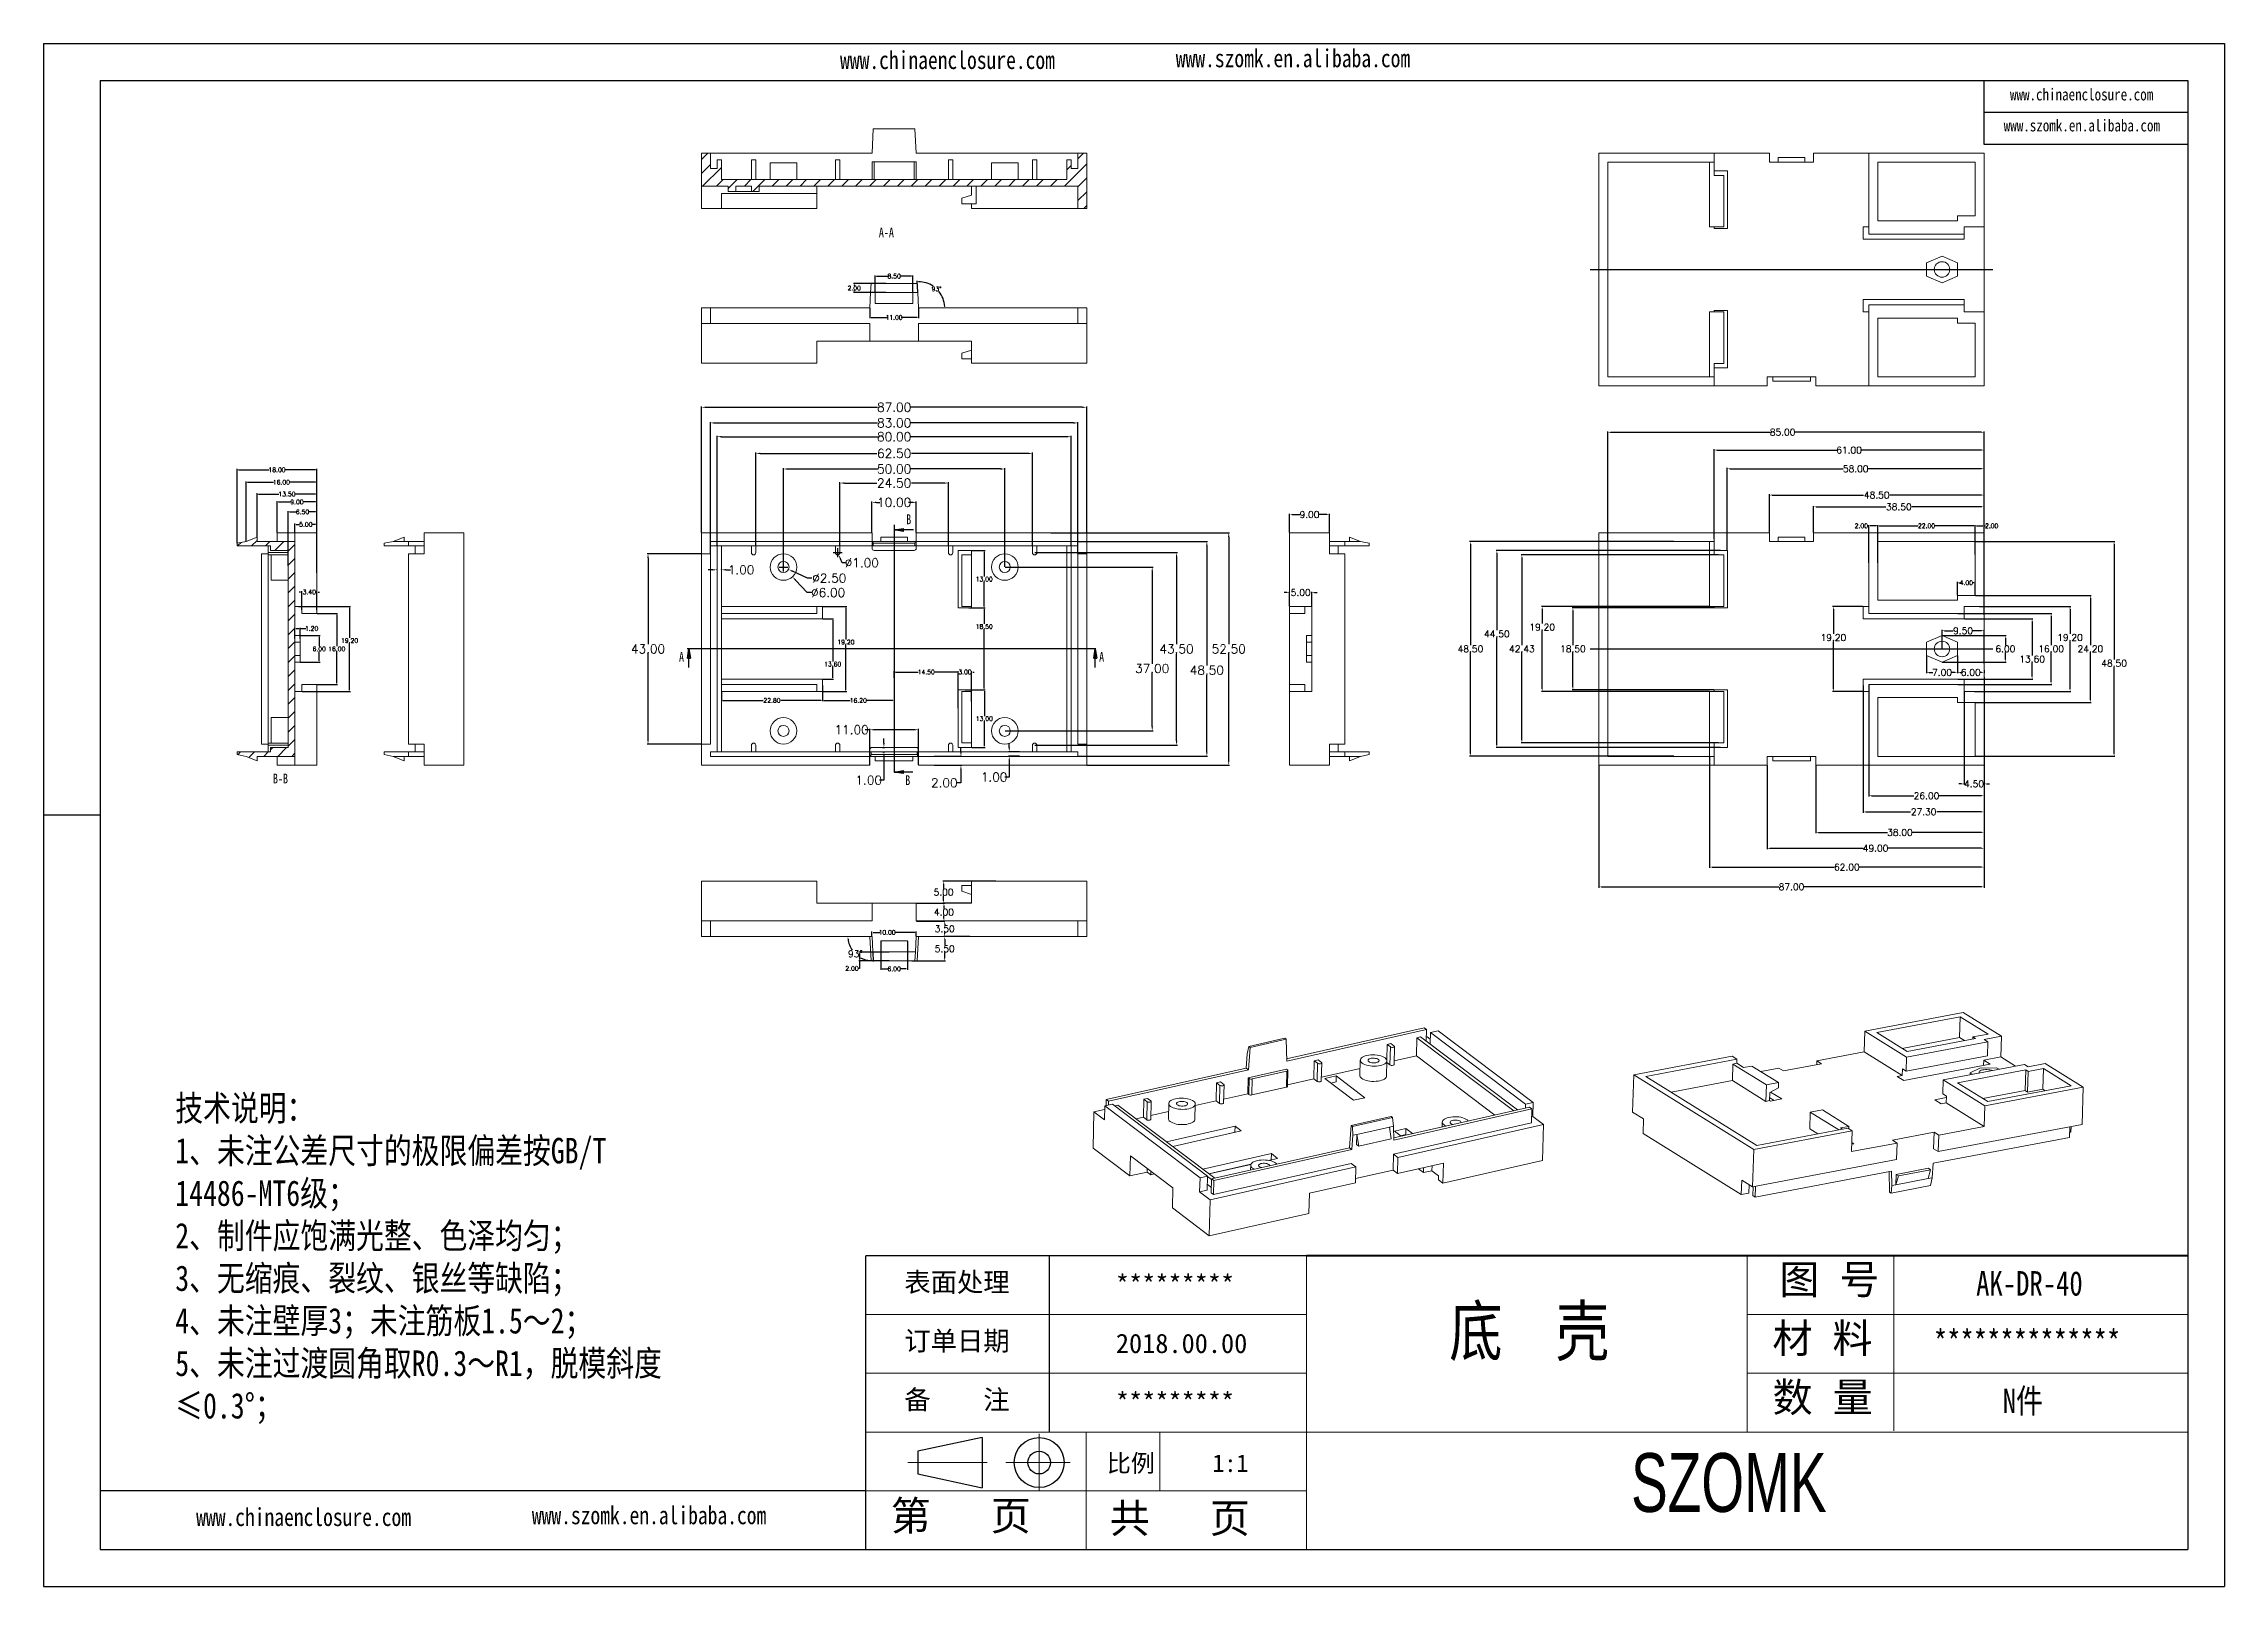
# Model space of a CAD drawing. Header units: inches. Extents: x 3379 to 5125, y 1126 to 1474.
# Drawn here: x 3928.6 to 4421.3, y 1125.7 to 1474 of the extents above; entities that cross this region are included whole.
import ezdxf

# ---------------------------------------------------------------- set-up
doc = ezdxf.new("R2010")
doc.units = ezdxf.units.IN
doc.header["$LTSCALE"] = 15
doc.linetypes.add('CENTER2', pattern=[28.575, 19.05, -3.175, 3.175, -3.175])
doc.layers.add('文字', color=81, linetype='Continuous')
for name, color, linetype, lineweight in [('粗实线', 7, 'Continuous', 30), ('细实线', 3, 'Continuous', 9), ('细点划线', 2, 'CENTER2', 9)]:
    doc.layers.add(name, color=color, linetype=linetype, lineweight=lineweight)
doc.styles.add('SLDTEXTSTYLE0', font='TXT', dxfattribs={"width": 0.75})
doc.styles.get("Standard").update_dxf_attribs({"font": 'txt', "bigfont": 'gbcbig.shx'})
doc.styles.add('宋体', font='', dxfattribs={"width": 0.8, "height": 3.5})
doc.styles.add('长仿宋', font='', dxfattribs={"width": 0.7, "height": 4})
doc.styles.get('宋体').set_extended_font_data('SimSun')
doc.styles.get('长仿宋').set_extended_font_data('SimSun')
doc.dimstyles.new('1.5', dxfattribs={"dimtxt": 1, "dimasz": 0.3, "dimexe": 0.18, "dimexo": 0.0625, "dimgap": 0.09, "dimtad": 0, "dimtih": 1, "dimtoh": 1, "dimzin": 0, "dimdsep": 46, "dimtxsty": 'Standard', "dimcen": 0, "dimadec": 0, "dimazin": 2, "dimtfac": 1, "dimtofl": 0, "dimtmove": 0, "dimatfit": 3, "dimfxl": 1, "dimtolj": 1, "dimtzin": 0, "dimarcsym": 0})
doc.dimstyles.new('2', dxfattribs={"dimtxt": 1.5, "dimasz": 0.6, "dimexe": 0.18, "dimexo": 0.0625, "dimgap": 0.09, "dimtad": 0, "dimtih": 1, "dimtoh": 1, "dimzin": 0, "dimdsep": 46, "dimtxsty": 'Standard', "dimcen": 0, "dimadec": 0, "dimazin": 2, "dimtfac": 1, "dimtofl": 0, "dimtmove": 0, "dimatfit": 3, "dimfxl": 1, "dimtolj": 1, "dimtzin": 0, "dimarcsym": 0})
doc.dimstyles.new('2.5', dxfattribs={"dimtxt": 2, "dimasz": 1, "dimexe": 0.18, "dimexo": 0.0625, "dimgap": 0.09, "dimtad": 0, "dimtih": 1, "dimtoh": 1, "dimzin": 0, "dimdsep": 46, "dimtxsty": 'Standard', "dimcen": 1, "dimadec": 0, "dimazin": 2, "dimtfac": 1, "dimtofl": 0, "dimtmove": 0, "dimatfit": 3, "dimfxl": 1, "dimtolj": 1, "dimtzin": 0, "dimarcsym": 0})

msp = doc.modelspace()

# ---------------------------------------------------------------- texts
at = {"color": 7, "linetype": 'Continuous', "attachment_point": 1, "style": 'SLDTEXTSTYLE0'}
for s, insert, char_height in [('A-A', (4117.349, 1432.503), 2.2225), ('B', (4123.522, 1367.724), 2.223), ('A', (4072.196, 1336.657), 2.223), ('A', (4167.113, 1336.657), 2.223), ('B-B', (3980.454, 1309.179), 2.2225), ('B', (4123.308, 1308.814), 2.223)]:
    msp.add_mtext(s, dxfattribs=dict(at, insert=insert, char_height=char_height))
at = {"char_height": 4.36441, "width": 2480.51141, "attachment_point": 1}
for s, insert in [('{\\fSimHei|b0|i0|c134|p49;表面处理}', (4123.098, 1196.54)), ('{\\fSimHei|b0|i0|c134|p49;*********}', (4170.9, 1195.979)), ('{\\fSimHei|b0|i0|c134|p49;订单日期}', (4123.098, 1183.269)), ('{\\fSimHei|b0|i0|c134|p49;2018.00.00}', (4170.9, 1182.708)), ('{\\fSimHei|b0|i0|c134|p49;备    注}', (4123.098, 1169.998)), ('{\\fSimHei|b0|i0|c134|p49;*********}', (4170.9, 1169.437))]:
    msp.add_mtext(s, dxfattribs=dict(at, insert=insert))
at = {"layer": '文字', "color": 0, "attachment_point": 1, "style": '宋体'}
for s, insert, char_height, width in [('www.chinaenclosure.com', (4108.583, 1472.349), 4.05504, 71.24316), ('www.szomk.en.alibaba.com', (4184.429, 1472.751), 4.05504, 71.24316), ('www.chinaenclosure.com', (4372.898, 1463.903), 2.70336, 47.49544), ('www.szomk.en.alibaba.com', (4371.485, 1456.903), 2.70336, 47.49544), ('{\\H1.111x;技术说明：\\P1、未注公差尺寸的极限偏差按GB/T 14486-MT6级；\\P2、制件应饱满光整、色泽均匀；\\P3、无缩痕、裂纹、银丝等缺陷；\\P4、未注壁厚3；未注筋板1.5～2；\\P5、未注过渡圆角取R0.3～R1，脱模斜度≤0.3%%D；}', (3958.395, 1236.53), 5.184, 116.76651), ('{\\H1.111x;AK-DR-40}', (4365.255, 1196.84), 4.97664, 57.53555), ('底  壳', (4246.191, 1188.849), 11.0592, 141.38789), ('{\\H1.111x;**************}', (4355.682, 1183.569), 4.97664, 57.53555), ('{\\H1.111x;N件}', (4371.275, 1170.298), 4.97664, 57.53555), ('www.chinaenclosure.com', (3963.109, 1143.339), 4.05504, 71.24316), ('www.szomk.en.alibaba.com', (4038.956, 1143.74), 4.05504, 71.24316)]:
    msp.add_mtext(s, dxfattribs=dict(at, insert=insert, char_height=char_height, width=width))
at = {"layer": '粗实线', "insert": (4287.29, 1155.741), "char_height": 13.27104, "width": 148.82158, "attachment_point": 1, "style": '长仿宋'}
msp.add_mtext('{\\fSTXinwei|b0|i0|c134|p2;SZOMK}', dxfattribs=at)
at = {"layer": '细实线', "color": 7, "attachment_point": 1}
for s, insert, char_height, width in [('{\\fSimSun|b0|i0|c134|p54;图 号}', (4320.806, 1198.292), 6.63552, 33.1776), ('{\\fSimSun|b0|i0|c134|p54;材 料   }', (4319.232, 1185.021), 6.63552, 33.1776), ('{\\fSimSun|b0|i0|c134|p54;数 量}', (4319.265, 1171.684), 6.63552, 29.98012), ('{\\fSimSun|b0|i0|c134|p54;比例}', (4168.854, 1155.467), 3.98131, 17.47672), ('{\\fSimSun|b0|i0|c134|p54;1:1}', (4192.701, 1155.467), 3.98131, 17.47672), ('{\\fSimSun|b0|i0|c134|p54;第   页}', (4120.027, 1144.941), 6.63552, 49.7664), ('{\\fSimSun|b0|i0|c134|p54; 共   页}', (4165.022, 1144.377), 6.63552, 49.7664)]:
    msp.add_mtext(s, dxfattribs=dict(at, insert=insert, char_height=char_height, width=width))

# ---------------------------------------------------------------- blocks, each defined once
blk = doc.blocks.new('_CLOSED')
at = {"color": 0, "linetype": 'ByBlock', "lineweight": -2}
for p, q in [((-1, 0.166667), (0, 0)), ((-1, 0.166667), (-1, -0.166667)), ((0, 0), (-1, -0.166667)), ((0, 0), (-1, 0))]:
    blk.add_line(p, q, dxfattribs=at)
blk = doc.blocks.new('*D166')
at = {"color": 0, "lineweight": -2}
for p, q in [((4077.3, 1363.65), (4077.3, 1392.08)), ((4078.3, 1391.9), (4117.05, 1391.9)), ((4163.3, 1391.9), (4124.56, 1391.9)), ((4164.3, 1363.65), (4164.3, 1392.08))]:
    blk.add_line(p, q, dxfattribs=at)
at = {"color": 0}
for points in [[(4078.3, 1392.07), (4078.3, 1391.74), (4077.3, 1391.9)], [(4163.3, 1392.07), (4163.3, 1391.74), (4164.3, 1391.9)]]:
    blk.add_solid(points, dxfattribs=at)
at = {"layer": 'Defpoints', "color": 0}
for p in [(4164.3, 1391.9), (4077.3, 1363.59), (4164.3, 1363.59)]:
    blk.add_point(p, dxfattribs=at)
at = {"color": 0, "insert": (4120.8, 1391.9), "char_height": 2, "attachment_point": 5}
blk.add_mtext('\\A1;87.00', dxfattribs=at)
blk = doc.blocks.new('*D167')
at = {"color": 0, "lineweight": -2}
for p, q in [((4079.3, 1358.9), (4079.3, 1388.55)), ((4080.3, 1388.37), (4117.05, 1388.37)), ((4161.3, 1388.37), (4124.56, 1388.37)), ((4162.3, 1358.9), (4162.3, 1388.55))]:
    blk.add_line(p, q, dxfattribs=at)
at = {"color": 0}
for points in [[(4080.3, 1388.54), (4080.3, 1388.2), (4079.3, 1388.37)], [(4161.3, 1388.54), (4161.3, 1388.2), (4162.3, 1388.37)]]:
    blk.add_solid(points, dxfattribs=at)
at = {"layer": 'Defpoints', "color": 0}
for p in [(4162.3, 1388.37), (4079.3, 1358.84), (4162.3, 1358.84)]:
    blk.add_point(p, dxfattribs=at)
at = {"color": 0, "insert": (4120.8, 1388.37), "char_height": 2, "attachment_point": 5}
blk.add_mtext('\\A1;83.00', dxfattribs=at)
blk = doc.blocks.new('*D169')
at = {"color": 0, "lineweight": -2}
for p, q in [((4080.8, 1360.65), (4080.8, 1385.44)), ((4081.8, 1385.26), (4117.21, 1385.26)), ((4159.8, 1385.26), (4124.39, 1385.26)), ((4160.8, 1360.65), (4160.8, 1385.44))]:
    blk.add_line(p, q, dxfattribs=at)
at = {"color": 0}
for points in [[(4081.8, 1385.43), (4081.8, 1385.1), (4080.8, 1385.26)], [(4159.8, 1385.43), (4159.8, 1385.1), (4160.8, 1385.26)]]:
    blk.add_solid(points, dxfattribs=at)
at = {"layer": 'Defpoints', "color": 0}
for p in [(4160.8, 1385.26), (4080.8, 1360.59), (4160.8, 1360.59)]:
    blk.add_point(p, dxfattribs=at)
at = {"color": 0, "insert": (4120.8, 1385.26), "char_height": 2, "attachment_point": 5}
blk.add_mtext('\\A1;80.00', dxfattribs=at)
blk = doc.blocks.new('*D170')
at = {"color": 0, "lineweight": -2}
for p, q in [((4108.55, 1360.65), (4108.55, 1374.98)), ((4109.55, 1374.8), (4116.88, 1374.8)), ((4132.05, 1374.8), (4124.73, 1374.8)), ((4133.05, 1360.65), (4133.05, 1374.98))]:
    blk.add_line(p, q, dxfattribs=at)
at = {"color": 0}
for points in [[(4109.55, 1374.96), (4109.55, 1374.63), (4108.55, 1374.8)], [(4132.05, 1374.96), (4132.05, 1374.63), (4133.05, 1374.8)]]:
    blk.add_solid(points, dxfattribs=at)
at = {"layer": 'Defpoints', "color": 0}
for p in [(4133.05, 1374.8), (4108.55, 1360.59), (4133.05, 1360.59)]:
    blk.add_point(p, dxfattribs=at)
at = {"color": 0, "insert": (4120.8, 1374.8), "char_height": 2, "attachment_point": 5}
blk.add_mtext('\\A1;24.50', dxfattribs=at)
blk = doc.blocks.new('*D173')
at = {"color": 0, "lineweight": -2}
for p, q in [((4115.8, 1363.65), (4115.8, 1370.62)), ((4116.8, 1370.44), (4117.55, 1370.44)), ((4124.8, 1370.44), (4124.06, 1370.44)), ((4125.8, 1363.65), (4125.8, 1370.62))]:
    blk.add_line(p, q, dxfattribs=at)
at = {"color": 0}
for points in [[(4116.8, 1370.61), (4116.8, 1370.28), (4115.8, 1370.44)], [(4124.8, 1370.61), (4124.8, 1370.28), (4125.8, 1370.44)]]:
    blk.add_solid(points, dxfattribs=at)
at = {"layer": 'Defpoints', "color": 0}
for p in [(4125.8, 1370.44), (4115.8, 1363.59), (4125.8, 1363.59)]:
    blk.add_point(p, dxfattribs=at)
at = {"color": 0, "insert": (4120.8, 1370.44), "char_height": 2, "attachment_point": 5}
blk.add_mtext('\\A1;10.00', dxfattribs=at)
blk = doc.blocks.new('*D174')
at = {"color": 0, "lineweight": -2}
for p, q in [((4095.8, 1355.9), (4095.8, 1378.15)), ((4096.8, 1377.97), (4117.21, 1377.97)), ((4144.8, 1377.97), (4124.39, 1377.97)), ((4145.8, 1355.9), (4145.8, 1378.15))]:
    blk.add_line(p, q, dxfattribs=at)
at = {"color": 0}
for points in [[(4096.8, 1378.14), (4096.8, 1377.8), (4095.8, 1377.97)], [(4144.8, 1378.14), (4144.8, 1377.8), (4145.8, 1377.97)]]:
    blk.add_solid(points, dxfattribs=at)
at = {"layer": 'Defpoints', "color": 0}
for p in [(4145.8, 1377.97), (4095.8, 1355.84), (4145.8, 1355.84)]:
    blk.add_point(p, dxfattribs=at)
at = {"color": 0, "insert": (4120.8, 1377.97), "char_height": 2, "attachment_point": 5}
blk.add_mtext('\\A1;50.00', dxfattribs=at)
blk = doc.blocks.new('*D175')
at = {"color": 0, "lineweight": -2}
for p, q in [((4089.55, 1360.65), (4089.55, 1381.67)), ((4090.55, 1381.49), (4116.88, 1381.49)), ((4151.05, 1381.49), (4124.73, 1381.49)), ((4152.05, 1360.65), (4152.05, 1381.67))]:
    blk.add_line(p, q, dxfattribs=at)
at = {"color": 0}
for points in [[(4090.55, 1381.65), (4090.55, 1381.32), (4089.55, 1381.49)], [(4151.05, 1381.65), (4151.05, 1381.32), (4152.05, 1381.49)]]:
    blk.add_solid(points, dxfattribs=at)
at = {"layer": 'Defpoints', "color": 0}
for p in [(4152.05, 1381.49), (4089.55, 1360.59), (4152.05, 1360.59)]:
    blk.add_point(p, dxfattribs=at)
at = {"color": 0, "insert": (4120.8, 1381.49), "char_height": 2, "attachment_point": 5}
blk.add_mtext('\\A1;62.50', dxfattribs=at)
blk = doc.blocks.new('*D176')
at = {"color": 0, "lineweight": -2}
for p, q in [((4115.3, 1319.09), (4114.29, 1319.09)), ((4115.3, 1311.15), (4115.3, 1319.27)), ((4125.3, 1319.09), (4116.3, 1319.09)), ((4126.3, 1311.15), (4126.3, 1319.27))]:
    blk.add_line(p, q, dxfattribs=at)
at = {"color": 0}
for points in [[(4116.3, 1319.26), (4116.3, 1318.93), (4115.3, 1319.09)], [(4125.3, 1319.26), (4125.3, 1318.93), (4126.3, 1319.09)]]:
    blk.add_solid(points, dxfattribs=at)
at = {"layer": 'Defpoints', "color": 0}
for p in [(4126.3, 1319.09), (4115.3, 1311.09), (4126.3, 1311.09)]:
    blk.add_point(p, dxfattribs=at)
at = {"color": 0, "insert": (4111.2, 1319.09), "char_height": 2, "attachment_point": 5}
blk.add_mtext('\\A1;11.00', dxfattribs=at)
blk = doc.blocks.new('*D177')
at = {"color": 0, "lineweight": -2}
for p, q in [((4079.8, 1355.2), (4078.8, 1355.2)), ((4080.8, 1355.27), (4080.8, 1355.38)), ((4081.8, 1355.27), (4081.8, 1355.38)), ((4082.8, 1355.2), (4083.8, 1355.2))]:
    blk.add_line(p, q, dxfattribs=at)
at = {"color": 0}
for points in [[(4079.8, 1355.37), (4079.8, 1355.04), (4080.8, 1355.2)], [(4082.8, 1355.37), (4082.8, 1355.04), (4081.8, 1355.2)]]:
    blk.add_solid(points, dxfattribs=at)
at = {"layer": 'Defpoints', "color": 0}
for p in [(4080.8, 1355.2), (4081.8, 1355.2), (4081.8, 1355.2)]:
    blk.add_point(p, dxfattribs=at)
at = {"color": 0, "insert": (4086.23, 1355.2), "char_height": 2, "attachment_point": 5}
blk.add_mtext('\\A1;1.00', dxfattribs=at)
blk = doc.blocks.new('*D179')
at = {"color": 0, "lineweight": -2}
for p, q in [((4108.05, 1358.09), (4108.05, 1360.09)), ((4107.05, 1359.09), (4109.05, 1359.09)), ((4109.07, 1356.8), (4108.66, 1357.71)), ((4110.07, 1356.8), (4109.07, 1356.8))]:
    blk.add_line(p, q, dxfattribs=at)
at = {"color": 0}
blk.add_solid([(4108.81, 1357.78), (4108.51, 1357.65), (4108.25, 1358.63)], dxfattribs=at)
at = {"layer": 'Defpoints', "color": 0}
for p in [(4107.85, 1359.54), (4108.25, 1358.63)]:
    blk.add_point(p, dxfattribs=at)
at = {"color": 0, "insert": (4113.49, 1356.8), "char_height": 2, "attachment_point": 5}
blk.add_mtext('\\A1;∅1.00', dxfattribs=at)
blk = doc.blocks.new('*D180')
at = {"color": 0, "lineweight": -2}
for p, q in [((4094.8, 1355.84), (4096.8, 1355.84)), ((4095.8, 1354.84), (4095.8, 1356.84)), ((4101.23, 1353.33), (4097.84, 1354.89)), ((4102.23, 1353.33), (4101.23, 1353.33))]:
    blk.add_line(p, q, dxfattribs=at)
at = {"color": 0}
blk.add_solid([(4097.91, 1355.04), (4097.77, 1354.74), (4096.94, 1355.31)], dxfattribs=at)
at = {"layer": 'Defpoints', "color": 0}
for p in [(4094.67, 1356.36), (4096.94, 1355.31)]:
    blk.add_point(p, dxfattribs=at)
at = {"color": 0, "insert": (4106.16, 1353.33), "char_height": 2, "attachment_point": 5}
blk.add_mtext('\\A1;∅2.50', dxfattribs=at)
blk = doc.blocks.new('*D181')
at = {"color": 0, "lineweight": -2}
for p, q in [((4094.8, 1355.84), (4096.8, 1355.84)), ((4095.8, 1354.84), (4095.8, 1356.84)), ((4101.12, 1350.06), (4098.51, 1352.89)), ((4102.12, 1350.06), (4101.12, 1350.06))]:
    blk.add_line(p, q, dxfattribs=at)
at = {"color": 0}
blk.add_solid([(4098.63, 1353.01), (4098.39, 1352.78), (4097.83, 1353.63)], dxfattribs=at)
at = {"layer": 'Defpoints', "color": 0}
for p in [(4093.77, 1358.04), (4097.83, 1353.63)]:
    blk.add_point(p, dxfattribs=at)
at = {"color": 0, "insert": (4105.88, 1350.06), "char_height": 2, "attachment_point": 5}
blk.add_mtext('\\A1;∅6.00', dxfattribs=at)
blk = doc.blocks.new('*D184')
at = {"color": 0, "lineweight": -2}
for p, q in [((4104.66, 1344.14), (4107.1, 1344.14)), ((4106.92, 1343.84), (4106.92, 1334.48)), ((4104.66, 1330.54), (4107.1, 1330.54)), ((4106.92, 1330.84), (4106.92, 1333.3))]:
    blk.add_line(p, q, dxfattribs=at)
at = {"color": 0}
for points in [[(4106.87, 1343.84), (4106.97, 1343.84), (4106.92, 1344.14)], [(4106.87, 1330.84), (4106.97, 1330.84), (4106.92, 1330.54)]]:
    blk.add_solid(points, dxfattribs=at)
at = {"layer": 'Defpoints', "color": 0}
for p in [(4104.6, 1344.14), (4106.92, 1344.14), (4104.6, 1330.54)]:
    blk.add_point(p, dxfattribs=at)
at = {"color": 0, "insert": (4106.92, 1333.89), "char_height": 1, "attachment_point": 5}
blk.add_mtext('\\A1;13.60', dxfattribs=at)
blk = doc.blocks.new('*D185')
at = {"color": 0, "lineweight": -2}
for p, q in [((4104.66, 1346.94), (4110.09, 1346.94)), ((4109.91, 1346.64), (4109.91, 1339.49)), ((4109.91, 1328.04), (4109.91, 1338.31)), ((4104.66, 1327.74), (4110.09, 1327.74))]:
    blk.add_line(p, q, dxfattribs=at)
at = {"color": 0}
for points in [[(4109.86, 1346.64), (4109.96, 1346.64), (4109.91, 1346.94)], [(4109.86, 1328.04), (4109.96, 1328.04), (4109.91, 1327.74)]]:
    blk.add_solid(points, dxfattribs=at)
at = {"layer": 'Defpoints', "color": 0}
for p in [(4104.6, 1346.94), (4104.6, 1327.74), (4109.91, 1327.74)]:
    blk.add_point(p, dxfattribs=at)
at = {"color": 0, "insert": (4109.91, 1338.9), "char_height": 1, "attachment_point": 5}
blk.add_mtext('\\A1;19.20', dxfattribs=at)
blk = doc.blocks.new('*D186')
at = {"color": 0, "lineweight": -2}
for p, q in [((4081.8, 1327.67), (4081.8, 1325.53)), ((4082.1, 1325.71), (4091.2, 1325.71)), ((4104.3, 1325.71), (4095.21, 1325.71)), ((4104.6, 1327.67), (4104.6, 1325.53))]:
    blk.add_line(p, q, dxfattribs=at)
at = {"color": 0}
for points in [[(4082.1, 1325.76), (4082.1, 1325.66), (4081.8, 1325.71)], [(4104.3, 1325.76), (4104.3, 1325.66), (4104.6, 1325.71)]]:
    blk.add_solid(points, dxfattribs=at)
at = {"layer": 'Defpoints', "color": 0}
for p in [(4081.8, 1327.74), (4104.6, 1327.74), (4104.6, 1325.71)]:
    blk.add_point(p, dxfattribs=at)
at = {"color": 0, "insert": (4093.2, 1325.71), "char_height": 1, "attachment_point": 5}
blk.add_mtext('\\A1;22.80', dxfattribs=at)
blk = doc.blocks.new('*D187')
at = {"color": 0, "lineweight": -2}
for p, q in [((4104.6, 1329.07), (4104.6, 1325.53)), ((4104.9, 1325.71), (4110.86, 1325.71)), ((4120.5, 1325.71), (4114.54, 1325.71)), ((4120.8, 1328.1), (4120.8, 1325.53))]:
    blk.add_line(p, q, dxfattribs=at)
at = {"color": 0}
for points in [[(4104.9, 1325.76), (4104.9, 1325.66), (4104.6, 1325.71)], [(4120.5, 1325.76), (4120.5, 1325.66), (4120.8, 1325.71)]]:
    blk.add_solid(points, dxfattribs=at)
at = {"layer": 'Defpoints', "color": 0}
for p in [(4104.6, 1329.14), (4120.8, 1328.17), (4120.8, 1325.71)]:
    blk.add_point(p, dxfattribs=at)
at = {"color": 0, "insert": (4112.7, 1325.71), "char_height": 1, "attachment_point": 5}
blk.add_mtext('\\A1;16.20', dxfattribs=at)
blk = doc.blocks.new('*D188')
at = {"color": 0, "lineweight": -2}
for p, q in [((4138.36, 1346.59), (4141.33, 1346.59)), ((4141.15, 1346.29), (4141.15, 1342.98)), ((4141.15, 1328.39), (4141.15, 1341.8)), ((4138.36, 1328.09), (4141.33, 1328.09))]:
    blk.add_line(p, q, dxfattribs=at)
at = {"color": 0}
for points in [[(4141.1, 1346.29), (4141.2, 1346.29), (4141.15, 1346.59)], [(4141.1, 1328.39), (4141.2, 1328.39), (4141.15, 1328.09)]]:
    blk.add_solid(points, dxfattribs=at)
at = {"layer": 'Defpoints', "color": 0}
for p in [(4138.3, 1346.59), (4138.3, 1328.09), (4141.15, 1328.09)]:
    blk.add_point(p, dxfattribs=at)
at = {"color": 0, "insert": (4141.15, 1342.39), "char_height": 1, "attachment_point": 5}
blk.add_mtext('\\A1;18.50', dxfattribs=at)
blk = doc.blocks.new('*D189')
at = {"color": 0, "lineweight": -2}
for p, q in [((4136.86, 1328.09), (4141.36, 1328.09)), ((4141.18, 1327.79), (4141.18, 1322.18)), ((4141.18, 1315.39), (4141.18, 1321)), ((4138.36, 1315.09), (4141.36, 1315.09))]:
    blk.add_line(p, q, dxfattribs=at)
at = {"color": 0}
for points in [[(4141.13, 1327.79), (4141.23, 1327.79), (4141.18, 1328.09)], [(4141.13, 1315.39), (4141.23, 1315.39), (4141.18, 1315.09)]]:
    blk.add_solid(points, dxfattribs=at)
at = {"layer": 'Defpoints', "color": 0}
for p in [(4136.8, 1328.09), (4141.18, 1328.09), (4138.3, 1315.09)]:
    blk.add_point(p, dxfattribs=at)
at = {"color": 0, "insert": (4141.18, 1321.59), "char_height": 1, "attachment_point": 5}
blk.add_mtext('\\A1;13.00', dxfattribs=at)
blk = doc.blocks.new('*D190')
at = {"color": 0, "lineweight": -2}
for p, q in [((4138.36, 1359.59), (4141.33, 1359.59)), ((4141.15, 1359.29), (4141.15, 1353.68)), ((4141.15, 1346.89), (4141.15, 1352.5)), ((4137.68, 1346.59), (4141.33, 1346.59))]:
    blk.add_line(p, q, dxfattribs=at)
at = {"color": 0}
for points in [[(4141.1, 1359.29), (4141.2, 1359.29), (4141.15, 1359.59)], [(4141.1, 1346.89), (4141.2, 1346.89), (4141.15, 1346.59)]]:
    blk.add_solid(points, dxfattribs=at)
at = {"layer": 'Defpoints', "color": 0}
for p in [(4138.3, 1359.59), (4141.15, 1359.59), (4137.61, 1346.59)]:
    blk.add_point(p, dxfattribs=at)
at = {"color": 0, "insert": (4141.15, 1353.09), "char_height": 1, "attachment_point": 5}
blk.add_mtext('\\A1;13.00', dxfattribs=at)
blk = doc.blocks.new('*D191')
at = {"color": 0, "lineweight": -2}
for p, q in [((4120.8, 1330.83), (4120.8, 1332.31)), ((4121.1, 1332.13), (4126.21, 1332.13)), ((4135, 1332.13), (4129.89, 1332.13)), ((4135.3, 1323.99), (4135.3, 1332.31))]:
    blk.add_line(p, q, dxfattribs=at)
at = {"color": 0}
for points in [[(4121.1, 1332.18), (4121.1, 1332.08), (4120.8, 1332.13)], [(4135, 1332.18), (4135, 1332.08), (4135.3, 1332.13)]]:
    blk.add_solid(points, dxfattribs=at)
at = {"layer": 'Defpoints', "color": 0}
for p in [(4120.8, 1332.13), (4120.8, 1330.76), (4135.3, 1323.93)]:
    blk.add_point(p, dxfattribs=at)
at = {"color": 0, "insert": (4128.05, 1332.13), "char_height": 1, "attachment_point": 5}
blk.add_mtext('\\A1;14.50', dxfattribs=at)
blk = doc.blocks.new('*D192')
at = {"color": 0, "lineweight": -2}
for p, q in [((4135, 1332.13), (4134.7, 1332.13)), ((4135.3, 1326.56), (4135.3, 1332.31)), ((4138.3, 1325.49), (4138.3, 1332.31)), ((4138.6, 1332.13), (4138.9, 1332.13))]:
    blk.add_line(p, q, dxfattribs=at)
at = {"color": 0}
for points in [[(4135, 1332.18), (4135, 1332.08), (4135.3, 1332.13)], [(4138.6, 1332.18), (4138.6, 1332.08), (4138.3, 1332.13)]]:
    blk.add_solid(points, dxfattribs=at)
at = {"layer": 'Defpoints', "color": 0}
for p in [(4135.3, 1332.13), (4135.3, 1326.49), (4138.3, 1325.42)]:
    blk.add_point(p, dxfattribs=at)
at = {"color": 0, "insert": (4136.8, 1332.13), "char_height": 1, "attachment_point": 5}
blk.add_mtext('\\A1;3.00', dxfattribs=at)
blk = doc.blocks.new('*D193')
at = {"color": 0, "lineweight": -2}
for p, q in [((4156.22, 1363.59), (4196.57, 1363.59)), ((4196.39, 1362.59), (4196.39, 1338.43)), ((4196.39, 1312.09), (4196.39, 1336.25)), ((4164.36, 1311.09), (4196.57, 1311.09))]:
    blk.add_line(p, q, dxfattribs=at)
at = {"color": 0}
for points in [[(4196.23, 1362.59), (4196.56, 1362.59), (4196.39, 1363.59)], [(4196.23, 1312.09), (4196.56, 1312.09), (4196.39, 1311.09)]]:
    blk.add_solid(points, dxfattribs=at)
at = {"layer": 'Defpoints', "color": 0}
for p in [(4156.16, 1363.59), (4196.39, 1363.59), (4164.3, 1311.09)]:
    blk.add_point(p, dxfattribs=at)
at = {"color": 0, "insert": (4196.39, 1337.34), "char_height": 2, "attachment_point": 5}
blk.add_mtext('\\A1;52.50', dxfattribs=at)
blk = doc.blocks.new('*D194')
at = {"color": 0, "lineweight": -2}
for p, q in [((4162.36, 1361.59), (4191.63, 1361.59)), ((4191.45, 1360.59), (4191.45, 1333.62)), ((4191.45, 1314.09), (4191.45, 1331.44)), ((4162.36, 1313.09), (4191.63, 1313.09))]:
    blk.add_line(p, q, dxfattribs=at)
at = {"color": 0}
for points in [[(4191.28, 1360.59), (4191.62, 1360.59), (4191.45, 1361.59)], [(4191.28, 1314.09), (4191.62, 1314.09), (4191.45, 1313.09)]]:
    blk.add_solid(points, dxfattribs=at)
at = {"layer": 'Defpoints', "color": 0}
for p in [(4162.3, 1361.59), (4162.3, 1313.09), (4191.45, 1313.09)]:
    blk.add_point(p, dxfattribs=at)
at = {"color": 0, "insert": (4191.45, 1332.53), "char_height": 2, "attachment_point": 5}
blk.add_mtext('\\A1;48.50', dxfattribs=at)
blk = doc.blocks.new('*D195')
at = {"color": 0, "lineweight": -2}
for p, q in [((4152.61, 1359.09), (4184.79, 1359.09)), ((4184.61, 1358.09), (4184.61, 1338.43)), ((4184.61, 1316.59), (4184.61, 1336.25)), ((4152.61, 1315.59), (4184.79, 1315.59))]:
    blk.add_line(p, q, dxfattribs=at)
at = {"color": 0}
for points in [[(4184.44, 1358.09), (4184.77, 1358.09), (4184.61, 1359.09)], [(4184.44, 1316.59), (4184.77, 1316.59), (4184.61, 1315.59)]]:
    blk.add_solid(points, dxfattribs=at)
at = {"layer": 'Defpoints', "color": 0}
for p in [(4152.55, 1359.09), (4152.55, 1315.59), (4184.61, 1315.59)]:
    blk.add_point(p, dxfattribs=at)
at = {"color": 0, "insert": (4184.61, 1337.34), "char_height": 2, "attachment_point": 5}
blk.add_mtext('\\A1;43.50', dxfattribs=at)
blk = doc.blocks.new('*D196')
at = {"color": 0, "lineweight": -2}
for p, q in [((4145.86, 1355.84), (4179.29, 1355.84)), ((4179.11, 1354.84), (4179.11, 1334.01)), ((4179.11, 1319.84), (4179.11, 1331.83)), ((4145.86, 1318.84), (4179.29, 1318.84))]:
    blk.add_line(p, q, dxfattribs=at)
at = {"color": 0}
for points in [[(4178.94, 1354.84), (4179.28, 1354.84), (4179.11, 1355.84)], [(4178.94, 1319.84), (4179.28, 1319.84), (4179.11, 1318.84)]]:
    blk.add_solid(points, dxfattribs=at)
at = {"layer": 'Defpoints', "color": 0}
for p in [(4145.8, 1355.84), (4179.11, 1355.84), (4145.8, 1318.84)]:
    blk.add_point(p, dxfattribs=at)
at = {"color": 0, "insert": (4179.11, 1332.92), "char_height": 2, "attachment_point": 5}
blk.add_mtext('\\A1;37.00', dxfattribs=at)
blk = doc.blocks.new('*D197')
at = {"color": 0, "lineweight": -2}
for p, q in [((4077.24, 1358.84), (4065.02, 1358.84)), ((4065.2, 1357.84), (4065.2, 1338.43)), ((4065.2, 1316.84), (4065.2, 1336.25)), ((4077.24, 1315.84), (4065.02, 1315.84))]:
    blk.add_line(p, q, dxfattribs=at)
at = {"color": 0}
for points in [[(4065.03, 1357.84), (4065.37, 1357.84), (4065.2, 1358.84)], [(4065.03, 1316.84), (4065.37, 1316.84), (4065.2, 1315.84)]]:
    blk.add_solid(points, dxfattribs=at)
at = {"layer": 'Defpoints', "color": 0}
for p in [(4065.2, 1358.84), (4077.3, 1358.84), (4077.3, 1315.84)]:
    blk.add_point(p, dxfattribs=at)
at = {"color": 0, "insert": (4065.2, 1337.34), "char_height": 2, "attachment_point": 5}
blk.add_mtext('\\A1;43.00', dxfattribs=at)
blk = doc.blocks.new('*D198')
at = {"color": 0, "lineweight": -2}
for p, q in [((4146.81, 1315.09), (4146.81, 1316.09)), ((4149.09, 1314.09), (4146.63, 1314.09)), ((4149.09, 1313.09), (4146.63, 1313.09)), ((4146.81, 1312.09), (4146.81, 1308.41)), ((4146.81, 1308.41), (4145.81, 1308.41))]:
    blk.add_line(p, q, dxfattribs=at)
at = {"color": 0}
for points in [[(4146.64, 1315.09), (4146.98, 1315.09), (4146.81, 1314.09)], [(4146.64, 1312.09), (4146.98, 1312.09), (4146.81, 1313.09)]]:
    blk.add_solid(points, dxfattribs=at)
at = {"layer": 'Defpoints', "color": 0}
for p in [(4146.81, 1313.09), (4149.15, 1314.09), (4149.15, 1313.09)]:
    blk.add_point(p, dxfattribs=at)
at = {"color": 0, "insert": (4143.39, 1308.41), "char_height": 2, "attachment_point": 5}
blk.add_mtext('\\A1;1.00', dxfattribs=at)
blk = doc.blocks.new('*D199')
at = {"color": 0, "lineweight": -2}
for p, q in [((4118.49, 1316.09), (4118.49, 1317.09)), ((4118.19, 1315.09), (4118.67, 1315.09)), ((4118.19, 1314.09), (4118.67, 1314.09)), ((4118.49, 1313.09), (4118.49, 1307.71)), ((4118.49, 1307.71), (4117.49, 1307.71))]:
    blk.add_line(p, q, dxfattribs=at)
at = {"color": 0}
for points in [[(4118.32, 1316.09), (4118.66, 1316.09), (4118.49, 1315.09)], [(4118.32, 1313.09), (4118.66, 1313.09), (4118.49, 1314.09)]]:
    blk.add_solid(points, dxfattribs=at)
at = {"layer": 'Defpoints', "color": 0}
for p in [(4118.13, 1315.09), (4118.13, 1314.09), (4118.49, 1315.09)]:
    blk.add_point(p, dxfattribs=at)
at = {"color": 0, "insert": (4115.07, 1307.71), "char_height": 2, "attachment_point": 5}
blk.add_mtext('\\A1;1.00', dxfattribs=at)
blk = doc.blocks.new('*D200')
at = {"color": 0, "lineweight": -2}
for p, q in [((4129.88, 1313.09), (4136.07, 1313.09)), ((4129.88, 1311.09), (4136.07, 1311.09)), ((4135.89, 1314.09), (4135.89, 1315.09)), ((4135.89, 1307.1), (4134.89, 1307.1)), ((4135.89, 1310.09), (4135.89, 1307.1))]:
    blk.add_line(p, q, dxfattribs=at)
at = {"color": 0}
for points in [[(4135.72, 1314.09), (4136.06, 1314.09), (4135.89, 1313.09)], [(4135.72, 1310.09), (4136.06, 1310.09), (4135.89, 1311.09)]]:
    blk.add_solid(points, dxfattribs=at)
at = {"layer": 'Defpoints', "color": 0}
for p in [(4129.82, 1313.09), (4129.82, 1311.09), (4135.89, 1313.09)]:
    blk.add_point(p, dxfattribs=at)
at = {"color": 0, "insert": (4132.13, 1307.1), "char_height": 2, "attachment_point": 5}
blk.add_mtext('\\A1;2.00', dxfattribs=at)
blk = doc.blocks.new('*D201')
at = {"color": 0, "lineweight": -2}
for p, q in [((3985.38, 1363.65), (3985.38, 1365.64)), ((3985.68, 1365.46), (3986.45, 1365.46)), ((3990.08, 1365.46), (3989.3, 1365.46)), ((3990.38, 1363.65), (3990.38, 1365.64))]:
    blk.add_line(p, q, dxfattribs=at)
at = {"color": 0}
for points in [[(3985.68, 1365.51), (3985.68, 1365.41), (3985.38, 1365.46)], [(3990.08, 1365.51), (3990.08, 1365.41), (3990.38, 1365.46)]]:
    blk.add_solid(points, dxfattribs=at)
at = {"layer": 'Defpoints', "color": 0}
for p in [(3985.38, 1365.46), (3985.38, 1363.59), (3990.38, 1363.59)]:
    blk.add_point(p, dxfattribs=at)
at = {"color": 0, "insert": (3987.88, 1365.46), "char_height": 1, "attachment_point": 5}
blk.add_mtext('\\A1;5.00', dxfattribs=at)
blk = doc.blocks.new('*D202')
at = {"color": 0, "lineweight": -2}
for p, q in [((3981.38, 1363.65), (3981.38, 1370.7)), ((3981.68, 1370.52), (3984.45, 1370.52)), ((3990.08, 1370.52), (3987.3, 1370.52)), ((3990.38, 1361.68), (3990.38, 1370.7))]:
    blk.add_line(p, q, dxfattribs=at)
at = {"color": 0}
for points in [[(3981.68, 1370.57), (3981.68, 1370.47), (3981.38, 1370.52)], [(3990.08, 1370.57), (3990.08, 1370.47), (3990.38, 1370.52)]]:
    blk.add_solid(points, dxfattribs=at)
at = {"layer": 'Defpoints', "color": 0}
for p in [(3981.38, 1370.52), (3981.38, 1363.59), (3990.38, 1361.62)]:
    blk.add_point(p, dxfattribs=at)
at = {"color": 0, "insert": (3985.88, 1370.52), "char_height": 1, "attachment_point": 5}
blk.add_mtext('\\A1;9.00', dxfattribs=at)
blk = doc.blocks.new('*D203')
at = {"color": 0, "lineweight": -2}
for p, q in [((3976.88, 1362.65), (3976.88, 1372.48)), ((3977.18, 1372.3), (3981.79, 1372.3)), ((3990.08, 1372.3), (3985.47, 1372.3)), ((3990.38, 1360.3), (3990.38, 1372.48))]:
    blk.add_line(p, q, dxfattribs=at)
at = {"color": 0}
for points in [[(3977.18, 1372.35), (3977.18, 1372.25), (3976.88, 1372.3)], [(3990.08, 1372.35), (3990.08, 1372.25), (3990.38, 1372.3)]]:
    blk.add_solid(points, dxfattribs=at)
at = {"layer": 'Defpoints', "color": 0}
for p in [(3976.88, 1372.3), (3976.88, 1362.59), (3990.38, 1360.24)]:
    blk.add_point(p, dxfattribs=at)
at = {"color": 0, "insert": (3983.63, 1372.3), "char_height": 1, "attachment_point": 5}
blk.add_mtext('\\A1;13.50', dxfattribs=at)
blk = doc.blocks.new('*D204')
at = {"color": 0, "lineweight": -2}
for p, q in [((3974.38, 1361.65), (3974.38, 1375.16)), ((3974.68, 1374.98), (3980.62, 1374.98)), ((3990.08, 1374.98), (3984.13, 1374.98)), ((3990.38, 1359.29), (3990.38, 1375.16))]:
    blk.add_line(p, q, dxfattribs=at)
at = {"color": 0}
for points in [[(3974.68, 1375.03), (3974.68, 1374.93), (3974.38, 1374.98)], [(3990.08, 1375.03), (3990.08, 1374.93), (3990.38, 1374.98)]]:
    blk.add_solid(points, dxfattribs=at)
at = {"layer": 'Defpoints', "color": 0}
for p in [(3974.38, 1374.98), (3974.38, 1361.59), (3990.38, 1359.23)]:
    blk.add_point(p, dxfattribs=at)
at = {"color": 0, "insert": (3982.38, 1374.98), "char_height": 1, "attachment_point": 5}
blk.add_mtext('\\A1;16.00', dxfattribs=at)
blk = doc.blocks.new('*D205')
at = {"color": 0, "lineweight": -2}
for p, q in [((3972.38, 1361.25), (3972.38, 1377.97)), ((3972.68, 1377.79), (3979.62, 1377.79)), ((3990.08, 1377.79), (3983.13, 1377.79)), ((3990.38, 1357.36), (3990.38, 1377.97))]:
    blk.add_line(p, q, dxfattribs=at)
at = {"color": 0}
for points in [[(3972.68, 1377.84), (3972.68, 1377.74), (3972.38, 1377.79)], [(3990.08, 1377.84), (3990.08, 1377.74), (3990.38, 1377.79)]]:
    blk.add_solid(points, dxfattribs=at)
at = {"layer": 'Defpoints', "color": 0}
for p in [(3972.38, 1377.79), (3972.38, 1361.19), (3990.38, 1357.29)]:
    blk.add_point(p, dxfattribs=at)
at = {"color": 0, "insert": (3981.38, 1377.79), "char_height": 1, "attachment_point": 5}
blk.add_mtext('\\A1;18.00', dxfattribs=at)
blk = doc.blocks.new('*D206')
at = {"color": 0, "lineweight": -2}
for p, q in [((3983.88, 1356.1), (3983.88, 1368.45)), ((3984.18, 1368.27), (3985.62, 1368.27)), ((3990.08, 1368.27), (3988.63, 1368.27)), ((3990.38, 1354.52), (3990.38, 1368.45))]:
    blk.add_line(p, q, dxfattribs=at)
at = {"color": 0}
for points in [[(3984.18, 1368.32), (3984.18, 1368.22), (3983.88, 1368.27)], [(3990.08, 1368.32), (3990.08, 1368.22), (3990.38, 1368.27)]]:
    blk.add_solid(points, dxfattribs=at)
at = {"layer": 'Defpoints', "color": 0}
for p in [(3983.88, 1368.27), (3983.88, 1356.04), (3990.38, 1354.46)]:
    blk.add_point(p, dxfattribs=at)
at = {"color": 0, "insert": (3987.13, 1368.27), "char_height": 1, "attachment_point": 5}
blk.add_mtext('\\A1;6.50', dxfattribs=at)
blk = doc.blocks.new('*D207')
at = {"color": 0, "lineweight": -2}
for p, q in [((3985.38, 1339.7), (3985.38, 1342.13)), ((3985.68, 1341.95), (3986.28, 1341.95)), ((3986.58, 1339.7), (3986.58, 1342.13)), ((3986.58, 1341.95), (3987.87, 1341.95))]:
    blk.add_line(p, q, dxfattribs=at)
at = {"color": 0}
for points in [[(3985.68, 1342), (3985.68, 1341.9), (3985.38, 1341.95)], [(3986.28, 1342), (3986.28, 1341.9), (3986.58, 1341.95)]]:
    blk.add_solid(points, dxfattribs=at)
at = {"layer": 'Defpoints', "color": 0}
for p in [(3986.58, 1341.95), (3985.38, 1339.63), (3986.58, 1339.63)]:
    blk.add_point(p, dxfattribs=at)
at = {"color": 0, "insert": (3989.21, 1341.95), "char_height": 1, "attachment_point": 5}
blk.add_mtext('\\A1;1.20', dxfattribs=at)
blk = doc.blocks.new('*D208')
at = {"color": 0, "lineweight": -2}
for p, q in [((3990.44, 1345.34), (3995.06, 1345.34)), ((3994.88, 1345.04), (3994.88, 1337.93)), ((3994.88, 1329.64), (3994.88, 1336.75)), ((3990.44, 1329.34), (3995.06, 1329.34))]:
    blk.add_line(p, q, dxfattribs=at)
at = {"color": 0}
for points in [[(3994.83, 1345.04), (3994.93, 1345.04), (3994.88, 1345.34)], [(3994.83, 1329.64), (3994.93, 1329.64), (3994.88, 1329.34)]]:
    blk.add_solid(points, dxfattribs=at)
at = {"layer": 'Defpoints', "color": 0}
for p in [(3990.38, 1345.34), (3994.88, 1345.34), (3990.38, 1329.34)]:
    blk.add_point(p, dxfattribs=at)
at = {"color": 0, "insert": (3994.88, 1337.34), "char_height": 1, "attachment_point": 5}
blk.add_mtext('\\A1;16.00', dxfattribs=at)
blk = doc.blocks.new('*D209')
at = {"color": 0, "lineweight": -2}
for p, q in [((3986.24, 1346.94), (3997.96, 1346.94)), ((3997.78, 1346.64), (3997.78, 1339.82)), ((3997.78, 1328.04), (3997.78, 1338.64)), ((3987.04, 1327.74), (3997.96, 1327.74))]:
    blk.add_line(p, q, dxfattribs=at)
at = {"color": 0}
for points in [[(3997.73, 1346.64), (3997.83, 1346.64), (3997.78, 1346.94)], [(3997.73, 1328.04), (3997.83, 1328.04), (3997.78, 1327.74)]]:
    blk.add_solid(points, dxfattribs=at)
at = {"layer": 'Defpoints', "color": 0}
for p in [(3986.18, 1346.94), (3997.78, 1346.94), (3986.98, 1327.74)]:
    blk.add_point(p, dxfattribs=at)
at = {"color": 0, "insert": (3997.78, 1339.23), "char_height": 1, "attachment_point": 5}
blk.add_mtext('\\A1;19.20', dxfattribs=at)
blk = doc.blocks.new('*D210')
at = {"color": 0, "lineweight": -2}
for p, q in [((3986.64, 1340.34), (3991.1, 1340.34)), ((3990.92, 1340.04), (3990.92, 1337.93)), ((3990.92, 1334.64), (3990.92, 1336.75)), ((3986.64, 1334.34), (3991.1, 1334.34))]:
    blk.add_line(p, q, dxfattribs=at)
at = {"color": 0}
for points in [[(3990.87, 1340.04), (3990.97, 1340.04), (3990.92, 1340.34)], [(3990.87, 1334.64), (3990.97, 1334.64), (3990.92, 1334.34)]]:
    blk.add_solid(points, dxfattribs=at)
at = {"layer": 'Defpoints', "color": 0}
for p in [(3986.58, 1340.34), (3990.92, 1340.34), (3986.58, 1334.34)]:
    blk.add_point(p, dxfattribs=at)
at = {"color": 0, "insert": (3990.92, 1337.34), "char_height": 1, "attachment_point": 5}
blk.add_mtext('\\A1;6.00', dxfattribs=at)
blk = doc.blocks.new('*D211')
at = {"color": 0, "lineweight": -2}
for p, q in [((3986.68, 1350.19), (3986.38, 1350.19)), ((3986.98, 1346.2), (3986.98, 1350.37)), ((3990.38, 1346.2), (3990.38, 1350.37)), ((3990.68, 1350.19), (3990.98, 1350.19))]:
    blk.add_line(p, q, dxfattribs=at)
at = {"color": 0}
for points in [[(3986.68, 1350.24), (3986.68, 1350.14), (3986.98, 1350.19)], [(3990.68, 1350.24), (3990.68, 1350.14), (3990.38, 1350.19)]]:
    blk.add_solid(points, dxfattribs=at)
at = {"layer": 'Defpoints', "color": 0}
for p in [(3990.38, 1350.19), (3986.98, 1346.14), (3990.38, 1346.14)]:
    blk.add_point(p, dxfattribs=at)
at = {"color": 0, "insert": (3988.68, 1350.19), "char_height": 1, "attachment_point": 5}
blk.add_mtext('\\A1;3.40', dxfattribs=at)
blk = doc.blocks.new('*D213')
at = {"color": 0, "lineweight": -2}
for p, q in [((4115.3, 1414.27), (4115.3, 1412)), ((4126.3, 1414.27), (4126.3, 1412)), ((4115.6, 1412.18), (4119.21, 1412.18)), ((4126, 1412.18), (4122.39, 1412.18))]:
    blk.add_line(p, q, dxfattribs=at)
at = {"color": 0}
for points in [[(4115.6, 1412.23), (4115.6, 1412.13), (4115.3, 1412.18)], [(4126, 1412.23), (4126, 1412.13), (4126.3, 1412.18)]]:
    blk.add_solid(points, dxfattribs=at)
at = {"layer": 'Defpoints', "color": 0}
for p in [(4115.3, 1414.33), (4126.3, 1414.33), (4126.3, 1412.18)]:
    blk.add_point(p, dxfattribs=at)
at = {"color": 0, "insert": (4120.8, 1412.18), "char_height": 1, "attachment_point": 5}
blk.add_mtext('\\A1;11.00', dxfattribs=at)
blk = doc.blocks.new('*D214')
at = {"color": 0, "lineweight": -2}
blk.add_line((4126.12, 1417.89), (4125.98, 1420.43), dxfattribs=at)
for start, end in [(55.5821, 90.0991), (2.9009, 38.7418)]:
    blk.add_arc((4126.3, 1414.33), 5.93, start, end, dxfattribs=at)
at = {"color": 0}
for points in [[(4126.29, 1420.21), (4126.29, 1420.31), (4125.99, 1420.25)], [(4132.27, 1414.63), (4132.17, 1414.63), (4132.23, 1414.33)]]:
    blk.add_solid(points, dxfattribs=at)
at = {"layer": 'Defpoints', "color": 0}
for p in [(4126.12, 1417.83), (4126.3, 1414.33), (4126.3, 1414.33), (4131.38, 1417.38), (4162.3, 1414.33)]:
    blk.add_point(p, dxfattribs=at)
at = {"color": 0, "insert": (4130.38, 1418.63), "char_height": 1, "attachment_point": 5}
blk.add_mtext('\\A1;93°', dxfattribs=at)
blk = doc.blocks.new('*D215')
at = {"color": 0, "lineweight": -2}
for p, q in [((4116.55, 1417.89), (4116.55, 1421.69)), ((4116.85, 1421.51), (4119.3, 1421.51)), ((4124.75, 1421.51), (4122.31, 1421.51)), ((4125.05, 1417.89), (4125.05, 1421.69))]:
    blk.add_line(p, q, dxfattribs=at)
at = {"color": 0}
for points in [[(4116.85, 1421.56), (4116.85, 1421.46), (4116.55, 1421.51)], [(4124.75, 1421.56), (4124.75, 1421.46), (4125.05, 1421.51)]]:
    blk.add_solid(points, dxfattribs=at)
at = {"layer": 'Defpoints', "color": 0}
for p in [(4116.55, 1421.51), (4116.55, 1417.83), (4125.05, 1417.83)]:
    blk.add_point(p, dxfattribs=at)
at = {"color": 0, "insert": (4120.8, 1421.51), "char_height": 1, "attachment_point": 5}
blk.add_mtext('\\A1;8.50', dxfattribs=at)
blk = doc.blocks.new('*D216')
at = {"color": 0, "lineweight": -2}
for p, q in [((4115.8, 1272.47), (4115.8, 1273.52)), ((4116.1, 1273.34), (4117.55, 1273.34)), ((4125.5, 1273.34), (4120.9, 1273.34)), ((4125.8, 1272.47), (4125.8, 1273.52))]:
    blk.add_line(p, q, dxfattribs=at)
at = {"color": 0}
for points in [[(4116.1, 1273.39), (4116.1, 1273.29), (4115.8, 1273.34)], [(4125.5, 1273.39), (4125.5, 1273.29), (4125.8, 1273.34)]]:
    blk.add_solid(points, dxfattribs=at)
at = {"layer": 'Defpoints', "color": 0}
for p in [(4115.8, 1272.4), (4125.8, 1273.34), (4125.8, 1272.4)]:
    blk.add_point(p, dxfattribs=at)
at = {"color": 0, "insert": (4119.22, 1273.34), "char_height": 1, "attachment_point": 5}
blk.add_mtext('\\A1;10.00', dxfattribs=at)
blk = doc.blocks.new('*D218')
at = {"color": 0, "lineweight": -2}
for p, q in [((4117.8, 1271.34), (4117.8, 1264.9)), ((4123.8, 1271.34), (4123.8, 1264.9)), ((4118.1, 1265.08), (4119.38, 1265.08)), ((4123.5, 1265.08), (4122.23, 1265.08))]:
    blk.add_line(p, q, dxfattribs=at)
at = {"color": 0}
for points in [[(4118.1, 1265.13), (4118.1, 1265.03), (4117.8, 1265.08)], [(4123.5, 1265.13), (4123.5, 1265.03), (4123.8, 1265.08)]]:
    blk.add_solid(points, dxfattribs=at)
at = {"layer": 'Defpoints', "color": 0}
for p in [(4117.8, 1271.4), (4123.8, 1271.4), (4123.8, 1265.08)]:
    blk.add_point(p, dxfattribs=at)
at = {"color": 0, "insert": (4120.8, 1265.08), "char_height": 1, "attachment_point": 5}
blk.add_mtext('\\A1;6.00', dxfattribs=at)
blk = doc.blocks.new('*D219')
at = {"color": 0, "lineweight": -2}
for p, q in [((4119.66, 1268.9), (4112.83, 1268.9)), ((4119.66, 1266.9), (4112.83, 1266.9)), ((4113.01, 1268.6), (4113.01, 1267.2)), ((4113.01, 1266.9), (4113.01, 1265.2)), ((4113.01, 1265.2), (4112.71, 1265.2))]:
    blk.add_line(p, q, dxfattribs=at)
at = {"color": 0}
for points in [[(4112.96, 1268.6), (4113.06, 1268.6), (4113.01, 1268.9)], [(4112.96, 1267.2), (4113.06, 1267.2), (4113.01, 1266.9)]]:
    blk.add_solid(points, dxfattribs=at)
at = {"layer": 'Defpoints', "color": 0}
for p in [(4113.01, 1266.9), (4119.72, 1268.9), (4119.72, 1266.9)]:
    blk.add_point(p, dxfattribs=at)
at = {"color": 0, "insert": (4111.28, 1265.2), "char_height": 1, "attachment_point": 5}
blk.add_mtext('\\A1;2.00', dxfattribs=at)
blk = doc.blocks.new('*D220')
at = {"color": 0, "lineweight": -2}
for p, q in [((4118.89, 1419.83), (4111.6, 1419.83)), ((4111.78, 1419.53), (4111.78, 1419.42)), ((4118.89, 1417.83), (4111.6, 1417.83)), ((4111.78, 1418.13), (4111.78, 1418.24))]:
    blk.add_line(p, q, dxfattribs=at)
at = {"color": 0}
for points in [[(4111.73, 1419.53), (4111.83, 1419.53), (4111.78, 1419.83)], [(4111.73, 1418.13), (4111.83, 1418.13), (4111.78, 1417.83)]]:
    blk.add_solid(points, dxfattribs=at)
at = {"layer": 'Defpoints', "color": 0}
for p in [(4111.78, 1419.83), (4118.95, 1419.83), (4118.95, 1417.83)]:
    blk.add_point(p, dxfattribs=at)
at = {"color": 0, "insert": (4111.78, 1418.83), "char_height": 1, "attachment_point": 5}
blk.add_mtext('\\A1;2.00', dxfattribs=at)
blk = doc.blocks.new('*D221')
at = {"color": 0, "lineweight": -2}
for p, q in [((4365.04, 1361.65), (4365.04, 1365.32)), ((4365.34, 1365.14), (4366.74, 1365.14)), ((4367.04, 1363.65), (4367.04, 1365.32)), ((4367.04, 1365.14), (4367.34, 1365.14))]:
    blk.add_line(p, q, dxfattribs=at)
at = {"color": 0}
for points in [[(4365.34, 1365.19), (4365.34, 1365.09), (4365.04, 1365.14)], [(4366.74, 1365.19), (4366.74, 1365.09), (4367.04, 1365.14)]]:
    blk.add_solid(points, dxfattribs=at)
at = {"layer": 'Defpoints', "color": 0}
for p in [(4367.04, 1365.14), (4365.04, 1361.59), (4367.04, 1363.59)]:
    blk.add_point(p, dxfattribs=at)
at = {"color": 0, "insert": (4368.77, 1365.14), "char_height": 1, "attachment_point": 5}
blk.add_mtext('\\A1;2.00', dxfattribs=at)
blk = doc.blocks.new('*D222')
at = {"color": 0, "lineweight": -2}
for p, q in [((4343.04, 1358.68), (4343.04, 1365.32)), ((4343.34, 1365.14), (4352.12, 1365.14)), ((4364.74, 1365.14), (4355.97, 1365.14)), ((4365.04, 1358.68), (4365.04, 1365.32))]:
    blk.add_line(p, q, dxfattribs=at)
at = {"color": 0}
for points in [[(4343.34, 1365.19), (4343.34, 1365.09), (4343.04, 1365.14)], [(4364.74, 1365.19), (4364.74, 1365.09), (4365.04, 1365.14)]]:
    blk.add_solid(points, dxfattribs=at)
at = {"layer": 'Defpoints', "color": 0}
for p in [(4343.04, 1365.14), (4343.04, 1358.62), (4365.04, 1358.62)]:
    blk.add_point(p, dxfattribs=at)
at = {"color": 0, "insert": (4354.04, 1365.14), "char_height": 1, "attachment_point": 5}
blk.add_mtext('\\A1;22.00', dxfattribs=at)
blk = doc.blocks.new('*D223')
at = {"color": 0, "lineweight": -2}
for p, q in [((4341.04, 1365.14), (4340.74, 1365.14)), ((4341.04, 1356.81), (4341.04, 1365.32)), ((4342.74, 1365.14), (4341.34, 1365.14)), ((4343.04, 1356.81), (4343.04, 1365.32))]:
    blk.add_line(p, q, dxfattribs=at)
at = {"color": 0}
for points in [[(4341.34, 1365.19), (4341.34, 1365.09), (4341.04, 1365.14)], [(4342.74, 1365.19), (4342.74, 1365.09), (4343.04, 1365.14)]]:
    blk.add_solid(points, dxfattribs=at)
at = {"layer": 'Defpoints', "color": 0}
for p in [(4341.04, 1365.14), (4341.04, 1356.74), (4343.04, 1356.74)]:
    blk.add_point(p, dxfattribs=at)
at = {"color": 0, "insert": (4339.32, 1365.14), "char_height": 1, "attachment_point": 5}
blk.add_mtext('\\A1;2.00', dxfattribs=at)
blk = doc.blocks.new('*D224')
at = {"color": 0, "lineweight": -2}
for p, q in [((4361.04, 1349.5), (4361.04, 1352.46)), ((4361.34, 1352.28), (4361.62, 1352.28)), ((4364.74, 1352.28), (4364.47, 1352.28)), ((4365.04, 1349.5), (4365.04, 1352.46))]:
    blk.add_line(p, q, dxfattribs=at)
at = {"color": 0}
for points in [[(4361.34, 1352.33), (4361.34, 1352.23), (4361.04, 1352.28)], [(4364.74, 1352.33), (4364.74, 1352.23), (4365.04, 1352.28)]]:
    blk.add_solid(points, dxfattribs=at)
at = {"layer": 'Defpoints', "color": 0}
for p in [(4361.04, 1352.28), (4361.04, 1349.44), (4365.04, 1349.44)]:
    blk.add_point(p, dxfattribs=at)
at = {"color": 0, "insert": (4363.04, 1352.28), "char_height": 1, "attachment_point": 5}
blk.add_mtext('\\A1;4.00', dxfattribs=at)
blk = doc.blocks.new('*D226')
at = {"color": 0, "lineweight": -2}
for p, q in [((4328.54, 1363.65), (4328.54, 1369.61)), ((4329.14, 1369.43), (4344.83, 1369.43)), ((4366.44, 1369.43), (4350.76, 1369.43)), ((4367.04, 1356.79), (4367.04, 1369.61))]:
    blk.add_line(p, q, dxfattribs=at)
at = {"color": 0}
for points in [[(4329.14, 1369.53), (4329.14, 1369.33), (4328.54, 1369.43)], [(4366.44, 1369.53), (4366.44, 1369.33), (4367.04, 1369.43)]]:
    blk.add_solid(points, dxfattribs=at)
at = {"layer": 'Defpoints', "color": 0}
for p in [(4328.54, 1369.43), (4328.54, 1363.59), (4367.04, 1356.73)]:
    blk.add_point(p, dxfattribs=at)
at = {"color": 0, "insert": (4347.79, 1369.43), "char_height": 1.5, "attachment_point": 5}
blk.add_mtext('\\A1;38.50', dxfattribs=at)
blk = doc.blocks.new('*D227')
at = {"color": 0, "lineweight": -2}
for p, q in [((4318.54, 1363.65), (4318.54, 1372.27)), ((4319.14, 1372.09), (4339.83, 1372.09)), ((4366.44, 1372.09), (4345.76, 1372.09)), ((4367.04, 1345.01), (4367.04, 1372.27))]:
    blk.add_line(p, q, dxfattribs=at)
at = {"color": 0}
for points in [[(4319.14, 1372.19), (4319.14, 1371.99), (4318.54, 1372.09)], [(4366.44, 1372.19), (4366.44, 1371.99), (4367.04, 1372.09)]]:
    blk.add_solid(points, dxfattribs=at)
at = {"layer": 'Defpoints', "color": 0}
for p in [(4318.54, 1372.09), (4318.54, 1363.59), (4367.04, 1344.95)]:
    blk.add_point(p, dxfattribs=at)
at = {"color": 0, "insert": (4342.79, 1372.09), "char_height": 1.5, "attachment_point": 5}
blk.add_mtext('\\A1;48.50', dxfattribs=at)
blk = doc.blocks.new('*D230')
at = {"color": 0, "lineweight": -2}
for p, q in [((4309.04, 1359.65), (4309.04, 1378.2)), ((4309.64, 1378.02), (4335.2, 1378.02)), ((4366.44, 1378.02), (4340.88, 1378.02)), ((4367.04, 1356.85), (4367.04, 1378.2))]:
    blk.add_line(p, q, dxfattribs=at)
at = {"color": 0}
for points in [[(4309.64, 1378.12), (4309.64, 1377.92), (4309.04, 1378.02)], [(4366.44, 1378.12), (4366.44, 1377.92), (4367.04, 1378.02)]]:
    blk.add_solid(points, dxfattribs=at)
at = {"layer": 'Defpoints', "color": 0}
for p in [(4367.04, 1378.02), (4309.04, 1359.59), (4367.04, 1356.79)]:
    blk.add_point(p, dxfattribs=at)
at = {"color": 0, "insert": (4338.04, 1378.02), "char_height": 1.5, "attachment_point": 5}
blk.add_mtext('\\A1;58.00', dxfattribs=at)
blk = doc.blocks.new('*D231')
at = {"color": 0, "lineweight": -2}
for p, q in [((4306.04, 1362.19), (4306.04, 1382.43)), ((4306.64, 1382.25), (4333.95, 1382.25)), ((4366.44, 1382.25), (4339.13, 1382.25)), ((4367.04, 1352.61), (4367.04, 1382.43))]:
    blk.add_line(p, q, dxfattribs=at)
at = {"color": 0}
for points in [[(4306.64, 1382.35), (4306.64, 1382.15), (4306.04, 1382.25)], [(4366.44, 1382.35), (4366.44, 1382.15), (4367.04, 1382.25)]]:
    blk.add_solid(points, dxfattribs=at)
at = {"layer": 'Defpoints', "color": 0}
for p in [(4367.04, 1382.25), (4306.04, 1362.13), (4367.04, 1352.55)]:
    blk.add_point(p, dxfattribs=at)
at = {"color": 0, "insert": (4336.54, 1382.25), "char_height": 1.5, "attachment_point": 5}
blk.add_mtext('\\A1;61.00', dxfattribs=at)
blk = doc.blocks.new('*D232')
at = {"color": 0, "lineweight": -2}
for p, q in [((4282.04, 1361.65), (4282.04, 1386.45)), ((4282.64, 1386.27), (4318.7, 1386.27)), ((4366.44, 1386.27), (4324.38, 1386.27)), ((4367.04, 1350), (4367.04, 1386.45))]:
    blk.add_line(p, q, dxfattribs=at)
at = {"color": 0}
for points in [[(4282.64, 1386.37), (4282.64, 1386.17), (4282.04, 1386.27)], [(4366.44, 1386.37), (4366.44, 1386.17), (4367.04, 1386.27)]]:
    blk.add_solid(points, dxfattribs=at)
at = {"layer": 'Defpoints', "color": 0}
for p in [(4367.04, 1386.27), (4282.04, 1361.59), (4367.04, 1349.94)]:
    blk.add_point(p, dxfattribs=at)
at = {"color": 0, "insert": (4321.54, 1386.27), "char_height": 1.5, "attachment_point": 5}
blk.add_mtext('\\A1;85.00', dxfattribs=at)
blk = doc.blocks.new('*D233')
at = {"color": 0, "lineweight": -2}
for p, q in [((4362.54, 1327.67), (4362.54, 1306.68)), ((4367.04, 1311.02), (4367.04, 1306.68)), ((4361.94, 1306.86), (4361.34, 1306.86)), ((4367.64, 1306.86), (4368.24, 1306.86))]:
    blk.add_line(p, q, dxfattribs=at)
at = {"color": 0}
for points in [[(4361.94, 1306.96), (4361.94, 1306.76), (4362.54, 1306.86)], [(4367.64, 1306.96), (4367.64, 1306.76), (4367.04, 1306.86)]]:
    blk.add_solid(points, dxfattribs=at)
at = {"layer": 'Defpoints', "color": 0}
for p in [(4362.54, 1327.74), (4367.04, 1311.09), (4362.54, 1306.86)]:
    blk.add_point(p, dxfattribs=at)
at = {"color": 0, "insert": (4364.79, 1306.86), "char_height": 1.5, "attachment_point": 5}
blk.add_mtext('\\A1;4.50', dxfattribs=at)
blk = doc.blocks.new('*D234')
at = {"color": 0, "lineweight": -2}
for p, q in [((4341.04, 1329.27), (4341.04, 1304.01)), ((4367.04, 1319.35), (4367.04, 1304.01)), ((4341.64, 1304.19), (4351.2, 1304.19)), ((4366.44, 1304.19), (4356.88, 1304.19))]:
    blk.add_line(p, q, dxfattribs=at)
at = {"color": 0}
for points in [[(4341.64, 1304.29), (4341.64, 1304.09), (4341.04, 1304.19)], [(4366.44, 1304.29), (4366.44, 1304.09), (4367.04, 1304.19)]]:
    blk.add_solid(points, dxfattribs=at)
at = {"layer": 'Defpoints', "color": 0}
for p in [(4341.04, 1329.34), (4367.04, 1319.41), (4341.04, 1304.19)]:
    blk.add_point(p, dxfattribs=at)
at = {"color": 0, "insert": (4354.04, 1304.19), "char_height": 1.5, "attachment_point": 5}
blk.add_mtext('\\A1;26.00', dxfattribs=at)
blk = doc.blocks.new('*D235')
at = {"color": 0, "lineweight": -2}
for p, q in [((4339.74, 1329.07), (4339.74, 1300.35)), ((4367.04, 1322.4), (4367.04, 1300.35)), ((4340.34, 1300.53), (4350.43, 1300.53)), ((4366.44, 1300.53), (4356.36, 1300.53))]:
    blk.add_line(p, q, dxfattribs=at)
at = {"color": 0}
for points in [[(4340.34, 1300.63), (4340.34, 1300.43), (4339.74, 1300.53)], [(4366.44, 1300.63), (4366.44, 1300.43), (4367.04, 1300.53)]]:
    blk.add_solid(points, dxfattribs=at)
at = {"layer": 'Defpoints', "color": 0}
for p in [(4339.74, 1329.14), (4367.04, 1322.46), (4339.74, 1300.53)]:
    blk.add_point(p, dxfattribs=at)
at = {"color": 0, "insert": (4353.39, 1300.53), "char_height": 1.5, "attachment_point": 5}
blk.add_mtext('\\A1;27.30', dxfattribs=at)
blk = doc.blocks.new('*D236')
at = {"color": 0, "lineweight": -2}
for p, q in [((4367.04, 1315.67), (4367.04, 1295.73)), ((4329.04, 1311.02), (4329.04, 1295.73)), ((4329.64, 1295.91), (4345.2, 1295.91)), ((4366.44, 1295.91), (4350.88, 1295.91))]:
    blk.add_line(p, q, dxfattribs=at)
at = {"color": 0}
for points in [[(4329.64, 1296.01), (4329.64, 1295.81), (4329.04, 1295.91)], [(4366.44, 1296.01), (4366.44, 1295.81), (4367.04, 1295.91)]]:
    blk.add_solid(points, dxfattribs=at)
at = {"layer": 'Defpoints', "color": 0}
for p in [(4367.04, 1315.74), (4329.04, 1311.09), (4329.04, 1295.91)]:
    blk.add_point(p, dxfattribs=at)
at = {"color": 0, "insert": (4348.04, 1295.91), "char_height": 1.5, "attachment_point": 5}
blk.add_mtext('\\A1;38.00', dxfattribs=at)
blk = doc.blocks.new('*D237')
at = {"color": 0, "lineweight": -2}
for p, q in [((4367.04, 1319.29), (4367.04, 1292.14)), ((4318.04, 1311.02), (4318.04, 1292.14)), ((4318.64, 1292.32), (4339.7, 1292.32)), ((4366.44, 1292.32), (4345.38, 1292.32))]:
    blk.add_line(p, q, dxfattribs=at)
at = {"color": 0}
for points in [[(4318.64, 1292.42), (4318.64, 1292.22), (4318.04, 1292.32)], [(4366.44, 1292.42), (4366.44, 1292.22), (4367.04, 1292.32)]]:
    blk.add_solid(points, dxfattribs=at)
at = {"layer": 'Defpoints', "color": 0}
for p in [(4367.04, 1319.35), (4318.04, 1311.09), (4318.04, 1292.32)]:
    blk.add_point(p, dxfattribs=at)
at = {"color": 0, "insert": (4342.54, 1292.32), "char_height": 1.5, "attachment_point": 5}
blk.add_mtext('\\A1;49.00', dxfattribs=at)
blk = doc.blocks.new('*D238')
at = {"color": 0, "lineweight": -2}
for p, q in [((4367.04, 1330.93), (4367.04, 1287.89)), ((4305.04, 1313.02), (4305.04, 1287.89)), ((4305.64, 1288.07), (4333.2, 1288.07)), ((4366.44, 1288.07), (4338.88, 1288.07))]:
    blk.add_line(p, q, dxfattribs=at)
at = {"color": 0}
for points in [[(4305.64, 1288.17), (4305.64, 1287.97), (4305.04, 1288.07)], [(4366.44, 1288.17), (4366.44, 1287.97), (4367.04, 1288.07)]]:
    blk.add_solid(points, dxfattribs=at)
at = {"layer": 'Defpoints', "color": 0}
for p in [(4367.04, 1330.99), (4305.04, 1313.09), (4305.04, 1288.07)]:
    blk.add_point(p, dxfattribs=at)
at = {"color": 0, "insert": (4336.04, 1288.07), "char_height": 1.5, "attachment_point": 5}
blk.add_mtext('\\A1;62.00', dxfattribs=at)
blk = doc.blocks.new('*D239')
at = {"color": 0, "lineweight": -2}
for p, q in [((4367.04, 1330.93), (4367.04, 1283.43)), ((4280.04, 1311.02), (4280.04, 1283.43)), ((4280.64, 1283.61), (4320.7, 1283.61)), ((4366.44, 1283.61), (4326.38, 1283.61))]:
    blk.add_line(p, q, dxfattribs=at)
at = {"color": 0}
for points in [[(4280.64, 1283.71), (4280.64, 1283.51), (4280.04, 1283.61)], [(4366.44, 1283.71), (4366.44, 1283.51), (4367.04, 1283.61)]]:
    blk.add_solid(points, dxfattribs=at)
at = {"layer": 'Defpoints', "color": 0}
for p in [(4367.04, 1330.99), (4280.04, 1311.09), (4280.04, 1283.61)]:
    blk.add_point(p, dxfattribs=at)
at = {"color": 0, "insert": (4323.54, 1283.61), "char_height": 1.5, "attachment_point": 5}
blk.add_mtext('\\A1;87.00', dxfattribs=at)
blk = doc.blocks.new('*D240')
at = {"color": 0, "lineweight": -2}
for p, q in [((4357.54, 1337.4), (4357.54, 1341.63)), ((4358.14, 1341.45), (4360.08, 1341.45)), ((4366.44, 1341.45), (4364.51, 1341.45)), ((4367.04, 1334.02), (4367.04, 1341.63))]:
    blk.add_line(p, q, dxfattribs=at)
at = {"color": 0}
for points in [[(4358.14, 1341.55), (4358.14, 1341.35), (4357.54, 1341.45)], [(4366.44, 1341.55), (4366.44, 1341.35), (4367.04, 1341.45)]]:
    blk.add_solid(points, dxfattribs=at)
at = {"layer": 'Defpoints', "color": 0}
for p in [(4367.04, 1341.45), (4357.54, 1337.34), (4367.04, 1333.96)]:
    blk.add_point(p, dxfattribs=at)
at = {"color": 0, "insert": (4362.29, 1341.45), "char_height": 1.5, "attachment_point": 5}
blk.add_mtext('\\A1;9.50', dxfattribs=at)
blk = doc.blocks.new('*D241')
at = {"color": 0, "lineweight": -2}
for p, q in [((4357.61, 1340.34), (4372.05, 1340.34)), ((4371.87, 1339.74), (4371.87, 1338.18)), ((4371.87, 1334.94), (4371.87, 1336.5)), ((4357.61, 1334.34), (4372.05, 1334.34))]:
    blk.add_line(p, q, dxfattribs=at)
at = {"color": 0}
for points in [[(4371.77, 1339.74), (4371.97, 1339.74), (4371.87, 1340.34)], [(4371.77, 1334.94), (4371.97, 1334.94), (4371.87, 1334.34)]]:
    blk.add_solid(points, dxfattribs=at)
at = {"layer": 'Defpoints', "color": 0}
for p in [(4357.54, 1340.34), (4371.87, 1340.34), (4357.54, 1334.34)]:
    blk.add_point(p, dxfattribs=at)
at = {"color": 0, "insert": (4371.87, 1337.34), "char_height": 1.5, "attachment_point": 5}
blk.add_mtext('\\A1;6.00', dxfattribs=at)
blk = doc.blocks.new('*D242')
at = {"color": 0, "lineweight": -2}
for p, q in [((4354.04, 1335.77), (4354.04, 1331.87)), ((4361.04, 1335.77), (4361.04, 1331.87)), ((4354.64, 1332.05), (4355.45, 1332.05)), ((4360.44, 1332.05), (4359.63, 1332.05))]:
    blk.add_line(p, q, dxfattribs=at)
at = {"color": 0}
for points in [[(4354.64, 1332.15), (4354.64, 1331.95), (4354.04, 1332.05)], [(4360.44, 1332.15), (4360.44, 1331.95), (4361.04, 1332.05)]]:
    blk.add_solid(points, dxfattribs=at)
at = {"layer": 'Defpoints', "color": 0}
for p in [(4354.04, 1335.84), (4361.04, 1335.84), (4361.04, 1332.05)]:
    blk.add_point(p, dxfattribs=at)
at = {"color": 0, "insert": (4357.54, 1332.05), "char_height": 1.5, "attachment_point": 5}
blk.add_mtext('\\A1;7.00', dxfattribs=at)
blk = doc.blocks.new('*D243')
at = {"color": 0, "lineweight": -2}
for p, q in [((4361.04, 1335.77), (4361.04, 1331.87)), ((4361.64, 1332.05), (4361.95, 1332.05)), ((4366.44, 1332.05), (4366.13, 1332.05)), ((4367.04, 1332.52), (4367.04, 1331.87))]:
    blk.add_line(p, q, dxfattribs=at)
at = {"color": 0}
for points in [[(4361.64, 1332.15), (4361.64, 1331.95), (4361.04, 1332.05)], [(4366.44, 1332.15), (4366.44, 1331.95), (4367.04, 1332.05)]]:
    blk.add_solid(points, dxfattribs=at)
at = {"layer": 'Defpoints', "color": 0}
for p in [(4361.04, 1335.84), (4367.04, 1332.58), (4367.04, 1332.05)]:
    blk.add_point(p, dxfattribs=at)
at = {"color": 0, "insert": (4364.04, 1332.05), "char_height": 1.5, "attachment_point": 5}
blk.add_mtext('\\A1;6.00', dxfattribs=at)
blk = doc.blocks.new('*D244')
at = {"color": 0, "lineweight": -2}
for p, q in [((4362.61, 1344.14), (4378.08, 1344.14)), ((4377.9, 1343.54), (4377.9, 1335.88)), ((4361.11, 1330.54), (4378.08, 1330.54)), ((4377.9, 1331.14), (4377.9, 1334.2))]:
    blk.add_line(p, q, dxfattribs=at)
at = {"color": 0}
for points in [[(4377.8, 1343.54), (4378, 1343.54), (4377.9, 1344.14)], [(4377.8, 1331.14), (4378, 1331.14), (4377.9, 1330.54)]]:
    blk.add_solid(points, dxfattribs=at)
at = {"layer": 'Defpoints', "color": 0}
for p in [(4362.54, 1344.14), (4377.9, 1344.14), (4361.04, 1330.54)]:
    blk.add_point(p, dxfattribs=at)
at = {"color": 0, "insert": (4377.9, 1335.04), "char_height": 1.5, "attachment_point": 5}
blk.add_mtext('\\A1;13.60', dxfattribs=at)
blk = doc.blocks.new('*D245')
at = {"color": 0, "lineweight": -2}
for p, q in [((4361.11, 1345.34), (4382.37, 1345.34)), ((4382.19, 1344.74), (4382.19, 1338.18)), ((4382.19, 1329.94), (4382.19, 1336.5)), ((4361.11, 1329.34), (4382.37, 1329.34))]:
    blk.add_line(p, q, dxfattribs=at)
at = {"color": 0}
for points in [[(4382.09, 1344.74), (4382.29, 1344.74), (4382.19, 1345.34)], [(4382.09, 1329.94), (4382.29, 1329.94), (4382.19, 1329.34)]]:
    blk.add_solid(points, dxfattribs=at)
at = {"layer": 'Defpoints', "color": 0}
for p in [(4361.04, 1345.34), (4382.19, 1345.34), (4361.04, 1329.34)]:
    blk.add_point(p, dxfattribs=at)
at = {"color": 0, "insert": (4382.19, 1337.34), "char_height": 1.5, "attachment_point": 5}
blk.add_mtext('\\A1;16.00', dxfattribs=at)
blk = doc.blocks.new('*D246')
at = {"color": 0, "lineweight": -2}
for p, q in [((4366.03, 1346.94), (4386.64, 1346.94)), ((4386.46, 1346.34), (4386.46, 1340.76)), ((4386.46, 1328.34), (4386.46, 1339.08)), ((4364.86, 1327.74), (4386.64, 1327.74))]:
    blk.add_line(p, q, dxfattribs=at)
at = {"color": 0}
for points in [[(4386.36, 1346.34), (4386.56, 1346.34), (4386.46, 1346.94)], [(4386.36, 1328.34), (4386.56, 1328.34), (4386.46, 1327.74)]]:
    blk.add_solid(points, dxfattribs=at)
at = {"layer": 'Defpoints', "color": 0}
for p in [(4365.96, 1346.94), (4386.46, 1346.94), (4364.79, 1327.74)]:
    blk.add_point(p, dxfattribs=at)
at = {"color": 0, "insert": (4386.46, 1339.92), "char_height": 1.5, "attachment_point": 5}
blk.add_mtext('\\A1;19.20', dxfattribs=at)
blk = doc.blocks.new('*D247')
at = {"color": 0, "lineweight": -2}
for p, q in [((4365.11, 1349.44), (4391.24, 1349.44)), ((4391.06, 1348.84), (4391.06, 1338.18)), ((4391.06, 1325.84), (4391.06, 1336.5)), ((4365.11, 1325.24), (4391.24, 1325.24))]:
    blk.add_line(p, q, dxfattribs=at)
at = {"color": 0}
for points in [[(4390.96, 1348.84), (4391.16, 1348.84), (4391.06, 1349.44)], [(4390.96, 1325.84), (4391.16, 1325.84), (4391.06, 1325.24)]]:
    blk.add_solid(points, dxfattribs=at)
at = {"layer": 'Defpoints', "color": 0}
for p in [(4365.04, 1349.44), (4391.06, 1349.44), (4365.04, 1325.24)]:
    blk.add_point(p, dxfattribs=at)
at = {"color": 0, "insert": (4391.06, 1337.34), "char_height": 1.5, "attachment_point": 5}
blk.add_mtext('\\A1;24.20', dxfattribs=at)
blk = doc.blocks.new('*D248')
at = {"color": 0, "lineweight": -2}
for p, q in [((4365.11, 1361.59), (4396.6, 1361.59)), ((4396.42, 1360.99), (4396.42, 1334.93)), ((4396.42, 1313.69), (4396.42, 1333.25)), ((4365.11, 1313.09), (4396.6, 1313.09))]:
    blk.add_line(p, q, dxfattribs=at)
at = {"color": 0}
for points in [[(4396.32, 1360.99), (4396.52, 1360.99), (4396.42, 1361.59)], [(4396.32, 1313.69), (4396.52, 1313.69), (4396.42, 1313.09)]]:
    blk.add_solid(points, dxfattribs=at)
at = {"layer": 'Defpoints', "color": 0}
for p in [(4365.04, 1361.59), (4396.42, 1361.59), (4365.04, 1313.09)]:
    blk.add_point(p, dxfattribs=at)
at = {"color": 0, "insert": (4396.42, 1334.09), "char_height": 1.5, "attachment_point": 5}
blk.add_mtext('\\A1;48.50', dxfattribs=at)
blk = doc.blocks.new('*D249')
at = {"color": 0, "lineweight": -2}
for p, q in [((4339.68, 1346.94), (4332.82, 1346.94)), ((4333, 1346.34), (4333, 1340.73)), ((4333, 1328.34), (4333, 1339.05)), ((4339.68, 1327.74), (4332.82, 1327.74))]:
    blk.add_line(p, q, dxfattribs=at)
at = {"color": 0}
for points in [[(4332.9, 1346.34), (4333.1, 1346.34), (4333, 1346.94)], [(4332.9, 1328.34), (4333.1, 1328.34), (4333, 1327.74)]]:
    blk.add_solid(points, dxfattribs=at)
at = {"layer": 'Defpoints', "color": 0}
for p in [(4333, 1346.94), (4339.74, 1346.94), (4339.74, 1327.74)]:
    blk.add_point(p, dxfattribs=at)
at = {"color": 0, "insert": (4333, 1339.89), "char_height": 1.5, "attachment_point": 5}
blk.add_mtext('\\A1;19.20', dxfattribs=at)
blk = doc.blocks.new('*D250')
at = {"color": 0, "lineweight": -2}
for p, q in [((4305.98, 1346.59), (4273.98, 1346.59)), ((4274.16, 1345.99), (4274.16, 1338.18)), ((4274.16, 1328.69), (4274.16, 1336.5)), ((4305.98, 1328.09), (4273.98, 1328.09))]:
    blk.add_line(p, q, dxfattribs=at)
at = {"color": 0}
for points in [[(4274.06, 1345.99), (4274.26, 1345.99), (4274.16, 1346.59)], [(4274.06, 1328.69), (4274.26, 1328.69), (4274.16, 1328.09)]]:
    blk.add_solid(points, dxfattribs=at)
at = {"layer": 'Defpoints', "color": 0}
for p in [(4306.04, 1346.59), (4274.16, 1328.09), (4306.04, 1328.09)]:
    blk.add_point(p, dxfattribs=at)
at = {"color": 0, "insert": (4274.16, 1337.34), "char_height": 1.5, "attachment_point": 5}
blk.add_mtext('\\A1;18.50', dxfattribs=at)
blk = doc.blocks.new('*D251')
at = {"color": 0, "lineweight": -2}
for p, q in [((4304.98, 1346.94), (4267.03, 1346.94)), ((4267.21, 1346.34), (4267.21, 1343.1)), ((4267.21, 1328.34), (4267.21, 1341.42)), ((4304.98, 1327.74), (4267.03, 1327.74))]:
    blk.add_line(p, q, dxfattribs=at)
at = {"color": 0}
for points in [[(4267.11, 1346.34), (4267.31, 1346.34), (4267.21, 1346.94)], [(4267.11, 1328.34), (4267.31, 1328.34), (4267.21, 1327.74)]]:
    blk.add_solid(points, dxfattribs=at)
at = {"layer": 'Defpoints', "color": 0}
for p in [(4267.21, 1346.94), (4305.04, 1346.94), (4305.04, 1327.74)]:
    blk.add_point(p, dxfattribs=at)
at = {"color": 0, "insert": (4267.21, 1342.26), "char_height": 1.5, "attachment_point": 5}
blk.add_mtext('\\A1;19.20', dxfattribs=at)
blk = doc.blocks.new('*D252')
at = {"color": 0, "lineweight": -2}
for p, q in [((4307.08, 1358.55), (4262.45, 1358.55)), ((4262.63, 1357.95), (4262.63, 1338.18)), ((4262.63, 1316.72), (4262.63, 1336.5)), ((4307.08, 1316.12), (4262.45, 1316.12))]:
    blk.add_line(p, q, dxfattribs=at)
at = {"color": 0}
for points in [[(4262.53, 1357.95), (4262.73, 1357.95), (4262.63, 1358.55)], [(4262.53, 1316.72), (4262.73, 1316.72), (4262.63, 1316.12)]]:
    blk.add_solid(points, dxfattribs=at)
at = {"layer": 'Defpoints', "color": 0}
for p in [(4307.14, 1358.55), (4262.63, 1316.12), (4307.14, 1316.12)]:
    blk.add_point(p, dxfattribs=at)
at = {"color": 0, "insert": (4262.63, 1337.34), "char_height": 1.5, "attachment_point": 5}
blk.add_mtext('\\A1;42.43', dxfattribs=at)
blk = doc.blocks.new('*D253')
at = {"color": 0, "lineweight": -2}
for p, q in [((4307.48, 1359.59), (4256.79, 1359.59)), ((4256.97, 1358.99), (4256.97, 1341.56)), ((4256.97, 1315.69), (4256.97, 1339.88)), ((4307.48, 1315.09), (4256.79, 1315.09))]:
    blk.add_line(p, q, dxfattribs=at)
at = {"color": 0}
for points in [[(4256.87, 1358.99), (4257.07, 1358.99), (4256.97, 1359.59)], [(4256.87, 1315.69), (4257.07, 1315.69), (4256.97, 1315.09)]]:
    blk.add_solid(points, dxfattribs=at)
at = {"layer": 'Defpoints', "color": 0}
for p in [(4307.54, 1359.59), (4256.97, 1315.09), (4307.54, 1315.09)]:
    blk.add_point(p, dxfattribs=at)
at = {"color": 0, "insert": (4256.97, 1340.72), "char_height": 1.5, "attachment_point": 5}
blk.add_mtext('\\A1;44.50', dxfattribs=at)
blk = doc.blocks.new('*D254')
at = {"color": 0, "lineweight": -2}
for p, q in [((4296.95, 1361.59), (4250.82, 1361.59)), ((4251, 1360.99), (4251, 1338.18)), ((4251, 1313.69), (4251, 1336.5)), ((4296.95, 1313.09), (4250.82, 1313.09))]:
    blk.add_line(p, q, dxfattribs=at)
at = {"color": 0}
for points in [[(4250.9, 1360.99), (4251.1, 1360.99), (4251, 1361.59)], [(4250.9, 1313.69), (4251.1, 1313.69), (4251, 1313.09)]]:
    blk.add_solid(points, dxfattribs=at)
at = {"layer": 'Defpoints', "color": 0}
for p in [(4297.01, 1361.59), (4251, 1313.09), (4297.01, 1313.09)]:
    blk.add_point(p, dxfattribs=at)
at = {"color": 0, "insert": (4251, 1337.34), "char_height": 1.5, "attachment_point": 5}
blk.add_mtext('\\A1;48.50', dxfattribs=at)
blk = doc.blocks.new('*D267')
at = {"color": 0, "lineweight": -2}
for p, q in [((4209.55, 1350.06), (4208.95, 1350.06)), ((4210.15, 1347), (4210.15, 1350.24)), ((4215.15, 1347), (4215.15, 1350.24)), ((4215.75, 1350.06), (4216.35, 1350.06))]:
    blk.add_line(p, q, dxfattribs=at)
at = {"color": 0}
for points in [[(4209.55, 1350.16), (4209.55, 1349.96), (4210.15, 1350.06)], [(4215.75, 1350.16), (4215.75, 1349.96), (4215.15, 1350.06)]]:
    blk.add_solid(points, dxfattribs=at)
at = {"layer": 'Defpoints', "color": 0}
for p in [(4210.15, 1350.06), (4210.15, 1346.94), (4215.15, 1346.94)]:
    blk.add_point(p, dxfattribs=at)
at = {"color": 0, "insert": (4212.65, 1350.06), "char_height": 1.5, "attachment_point": 5}
blk.add_mtext('\\A1;5.00', dxfattribs=at)
blk = doc.blocks.new('*D268')
at = {"color": 0, "lineweight": -2}
for p, q in [((4210.15, 1363.65), (4210.15, 1367.85)), ((4210.75, 1367.67), (4212.56, 1367.67)), ((4218.55, 1367.67), (4216.74, 1367.67)), ((4219.15, 1363.65), (4219.15, 1367.85))]:
    blk.add_line(p, q, dxfattribs=at)
at = {"color": 0}
for points in [[(4210.75, 1367.77), (4210.75, 1367.57), (4210.15, 1367.67)], [(4218.55, 1367.77), (4218.55, 1367.57), (4219.15, 1367.67)]]:
    blk.add_solid(points, dxfattribs=at)
at = {"layer": 'Defpoints', "color": 0}
for p in [(4219.15, 1367.67), (4210.15, 1363.59), (4219.15, 1363.59)]:
    blk.add_point(p, dxfattribs=at)
at = {"color": 0, "insert": (4214.65, 1367.67), "char_height": 1.5, "attachment_point": 5}
blk.add_mtext('\\A1;9.00', dxfattribs=at)
blk = doc.blocks.new('*D269')
at = {"color": 0, "lineweight": -2}
for p, q in [((4143.8, 1284.9), (4131.79, 1284.9)), ((4131.97, 1284.3), (4131.97, 1283.24)), ((4131.97, 1280.5), (4131.97, 1281.56)), ((4138.24, 1279.9), (4131.79, 1279.9))]:
    blk.add_line(p, q, dxfattribs=at)
at = {"color": 0}
for points in [[(4131.87, 1284.3), (4132.07, 1284.3), (4131.97, 1284.9)], [(4131.87, 1280.5), (4132.07, 1280.5), (4131.97, 1279.9)]]:
    blk.add_solid(points, dxfattribs=at)
at = {"layer": 'Defpoints', "color": 0}
for p in [(4131.97, 1284.9), (4143.86, 1284.9), (4138.3, 1279.9)]:
    blk.add_point(p, dxfattribs=at)
at = {"color": 0, "insert": (4131.97, 1282.4), "char_height": 1.5, "attachment_point": 5}
blk.add_mtext('\\A1;5.00', dxfattribs=at)
blk = doc.blocks.new('*D270')
at = {"color": 0, "lineweight": -2}
for p, q in [((4125.86, 1279.9), (4132.23, 1279.9)), ((4132.05, 1279.3), (4132.05, 1278.74)), ((4132.05, 1276.5), (4132.05, 1277.06)), ((4125.86, 1275.9), (4132.23, 1275.9))]:
    blk.add_line(p, q, dxfattribs=at)
at = {"color": 0}
for points in [[(4131.95, 1279.3), (4132.15, 1279.3), (4132.05, 1279.9)], [(4131.95, 1276.5), (4132.15, 1276.5), (4132.05, 1275.9)]]:
    blk.add_solid(points, dxfattribs=at)
at = {"layer": 'Defpoints', "color": 0}
for p in [(4125.8, 1279.9), (4132.05, 1279.9), (4125.8, 1275.9)]:
    blk.add_point(p, dxfattribs=at)
at = {"color": 0, "insert": (4132.05, 1277.9), "char_height": 1.5, "attachment_point": 5}
blk.add_mtext('\\A1;4.00', dxfattribs=at)
blk = doc.blocks.new('*D271')
at = {"color": 0, "lineweight": -2}
for p, q in [((4132.17, 1275.9), (4132.05, 1275.9)), ((4137.87, 1272.4), (4132.05, 1272.4)), ((4132.23, 1275.3), (4132.23, 1274.99)), ((4132.23, 1273), (4132.23, 1273.31))]:
    blk.add_line(p, q, dxfattribs=at)
at = {"color": 0}
for points in [[(4132.13, 1275.3), (4132.33, 1275.3), (4132.23, 1275.9)], [(4132.13, 1273), (4132.33, 1273), (4132.23, 1272.4)]]:
    blk.add_solid(points, dxfattribs=at)
at = {"layer": 'Defpoints', "color": 0}
for p in [(4132.23, 1275.9), (4132.23, 1275.9), (4137.93, 1272.4)]:
    blk.add_point(p, dxfattribs=at)
at = {"color": 0, "insert": (4132.23, 1274.15), "char_height": 1.5, "attachment_point": 5}
blk.add_mtext('\\A1;3.50', dxfattribs=at)
blk = doc.blocks.new('*D272')
at = {"color": 0, "lineweight": -2}
for p, q in [((4137.87, 1272.4), (4132.05, 1272.4)), ((4132.23, 1271.8), (4132.23, 1270.49)), ((4124.77, 1266.9), (4132.41, 1266.9)), ((4132.23, 1267.5), (4132.23, 1268.81))]:
    blk.add_line(p, q, dxfattribs=at)
at = {"color": 0}
for points in [[(4132.13, 1271.8), (4132.33, 1271.8), (4132.23, 1272.4)], [(4132.13, 1267.5), (4132.33, 1267.5), (4132.23, 1266.9)]]:
    blk.add_solid(points, dxfattribs=at)
at = {"layer": 'Defpoints', "color": 0}
for p in [(4137.93, 1272.4), (4124.71, 1266.9), (4132.23, 1266.9)]:
    blk.add_point(p, dxfattribs=at)
at = {"color": 0, "insert": (4132.23, 1269.65), "char_height": 1.5, "attachment_point": 5}
blk.add_mtext('\\A1;5.50', dxfattribs=at)
blk = doc.blocks.new('*D273')
at = {"color": 0, "lineweight": -2}
blk.add_line((4115.99, 1268.84), (4116.1, 1266.79), dxfattribs=at)
for start, end in [(186.3229, 214.8168), (241.6175, 266.6771)]:
    blk.add_arc((4115.8, 1272.4), 5.44, start, end, dxfattribs=at)
at = {"color": 0}
for points in [[(4110.3, 1271.8), (4110.5, 1271.81), (4110.36, 1272.4)], [(4115.49, 1267.07), (4115.49, 1266.87), (4116.09, 1266.97)]]:
    blk.add_solid(points, dxfattribs=at)
at = {"layer": 'Defpoints', "color": 0}
for p in [(4079.3, 1272.4), (4115.8, 1272.4), (4115.8, 1272.4), (4111.14, 1269.6), (4115.99, 1268.9)]:
    blk.add_point(p, dxfattribs=at)
at = {"color": 0, "insert": (4112.06, 1268.46), "char_height": 1.5, "attachment_point": 5}
blk.add_mtext('\\A1;93°', dxfattribs=at)

# ---------------------------------------------------------------- dimensions: what is measured, and where the dimension line sits
for base, p1, p2, dimstyle, picture, middle in [((4111.779, 1419.832), (4118.949, 1417.832), (4118.949, 1419.832), '1.5', '*D220', (4111.779, 1418.832)), ((4196.394, 1363.585), (4164.302, 1311.085), (4156.156, 1363.585), '2.5', '*D193', (4196.394, 1337.335)), ((4250.999, 1313.085), (4297.008, 1361.585), (4297.008, 1313.085), '2', '*D254', (4250.999, 1337.335)), ((4065.201, 1358.835), (4077.302, 1315.835), (4077.302, 1358.835), '2.5', '*D197', (4065.201, 1337.335)), ((4141.153, 1359.585), (4137.615, 1346.585), (4138.302, 1359.585), '1.5', '*D190', (4141.153, 1353.085)), ((4184.606, 1315.585), (4152.552, 1359.085), (4152.552, 1315.585), '2.5', '*D195', (4184.606, 1337.335)), ((4262.63, 1316.119), (4307.145, 1358.552), (4307.145, 1316.119), '2', '*D252', (4262.63, 1337.335)), ((3994.877, 1345.335), (3990.377, 1329.335), (3990.377, 1345.335), '1.5', '*D208', (3994.877, 1337.335)), ((4274.157, 1328.085), (4306.045, 1346.585), (4306.045, 1328.085), '2', '*D250', (4274.157, 1337.335)), ((4382.191, 1345.335), (4361.045, 1329.335), (4361.045, 1345.335), '2', '*D245', (4382.191, 1337.335)), ((4391.064, 1349.435), (4365.045, 1325.235), (4365.045, 1349.435), '2', '*D247', (4391.064, 1337.335)), ((3990.918, 1340.335), (3986.577, 1334.335), (3986.577, 1340.335), '1.5', '*D210', (3990.918, 1337.335)), ((4131.97, 1284.904), (4138.302, 1279.904), (4143.864, 1284.904), '2', '*D269', (4131.97, 1282.404)), ((4132.052, 1279.904), (4125.802, 1275.904), (4125.802, 1279.904), '2', '*D270', (4132.052, 1277.904)), ((4132.232, 1266.904), (4137.928, 1272.404), (4124.708, 1266.904), '2', '*D272', (4132.232, 1269.654)), ((4132.232, 1275.904), (4137.928, 1272.404), (4132.232, 1275.904), '2', '*D271', (4132.232, 1274.154))]:
    dim = msp.add_linear_dim(base=base, p1=p1, p2=p2, angle=90, dimstyle=dimstyle)
    dim.commit()
    dim.dimension.update_dxf_attribs({"geometry": picture, "text_midpoint": middle})
for base, p1, p2, dimstyle, picture, middle in [((4116.552, 1421.515), (4125.052, 1417.832), (4116.552, 1417.832), '1.5', '*D215', (4120.802, 1421.515)), ((4152.052, 1381.486), (4089.552, 1360.585), (4152.052, 1360.585), '2.5', '*D175', (4120.802, 1381.486)), ((4367.045, 1382.245), (4306.045, 1362.132), (4367.045, 1352.552), '2', '*D231', (4336.545, 1382.245)), ((3972.377, 1377.794), (3990.377, 1357.295), (3972.377, 1361.185), '1.5', '*D205', (3981.377, 1377.794)), ((3974.377, 1374.978), (3990.377, 1359.232), (3974.377, 1361.585), '1.5', '*D204', (3982.377, 1374.978)), ((4367.045, 1378.019), (4309.045, 1359.585), (4367.045, 1356.79), '2', '*D230', (4338.045, 1378.019)), ((3976.877, 1372.303), (3990.377, 1360.241), (3976.877, 1362.585), '1.5', '*D203', (3983.627, 1372.303)), ((3981.377, 1370.519), (3990.377, 1361.616), (3981.377, 1363.585), '1.5', '*D202', (3985.877, 1370.519)), ((4318.545, 1372.087), (4367.045, 1344.949), (4318.545, 1363.585), '2', '*D227', (4342.795, 1372.087)), ((4328.545, 1369.428), (4367.045, 1356.727), (4328.545, 1363.585), '2', '*D226', (4347.795, 1369.428)), ((3985.377, 1365.465), (3990.377, 1363.585), (3985.377, 1363.585), '1.5', '*D201', (3987.877, 1365.465)), ((4219.155, 1367.668), (4210.155, 1363.585), (4219.155, 1363.585), '2', '*D268', (4214.655, 1367.668)), ((4341.045, 1365.142), (4343.045, 1356.744), (4341.045, 1356.744), '1.5', '*D223', (4339.322, 1365.142)), ((4343.045, 1365.142), (4365.045, 1358.621), (4343.045, 1358.621), '1.5', '*D222', (4354.045, 1365.142)), ((4367.045, 1365.142), (4365.045, 1361.585), (4367.045, 1363.585), '1.5', '*D221', (4368.768, 1365.142)), ((4081.802, 1355.203), (4080.802, 1355.203), (4081.802, 1355.203), '2.5', '*D177', (4086.225, 1355.203)), ((3990.377, 1350.186), (3986.977, 1346.135), (3990.377, 1346.135), '1.5', '*D211', (3988.677, 1350.186)), ((4210.155, 1350.055), (4215.155, 1346.935), (4210.155, 1346.935), '2', '*D267', (4212.655, 1350.055)), ((4361.045, 1352.279), (4365.045, 1349.435), (4361.045, 1349.435), '1.5', '*D224', (4363.045, 1352.279)), ((4367.045, 1341.451), (4357.545, 1337.335), (4367.045, 1333.956), '2', '*D240', (4362.295, 1341.451)), ((4361.045, 1332.05), (4354.045, 1335.835), (4361.045, 1335.835), '2', '*D242', (4357.545, 1332.05)), ((4367.045, 1332.05), (4361.045, 1335.835), (4367.045, 1332.58), '2', '*D243', (4364.045, 1332.05)), ((4120.802, 1332.13), (4135.302, 1323.932), (4120.802, 1330.764), '1.5', '*D191', (4128.052, 1332.13)), ((4135.302, 1332.13), (4138.302, 1325.424), (4135.302, 1326.493), '1.5', '*D192', (4136.802, 1332.13)), ((4280.045, 1283.608), (4367.045, 1330.994), (4280.045, 1311.085), '2', '*D239', (4323.545, 1283.608)), ((4305.045, 1288.073), (4367.045, 1330.994), (4305.045, 1313.085), '2', '*D238', (4336.045, 1288.073)), ((4104.602, 1325.711), (4081.802, 1327.735), (4104.602, 1327.735), '1.5', '*D186', (4093.202, 1325.711)), ((4120.802, 1325.711), (4104.602, 1329.135), (4120.802, 1328.167), '1.5', '*D187', (4112.702, 1325.711)), ((4339.745, 1300.535), (4367.045, 1322.463), (4339.745, 1329.135), '2', '*D235', (4353.395, 1300.535)), ((4341.045, 1304.194), (4367.045, 1319.41), (4341.045, 1329.335), '2', '*D234', (4354.045, 1304.194)), ((4362.545, 1306.865), (4367.045, 1311.085), (4362.545, 1327.735), '2', '*D233', (4364.795, 1306.865)), ((4318.045, 1292.316), (4367.045, 1319.348), (4318.045, 1311.085), '2', '*D237', (4342.545, 1292.316)), ((4329.045, 1295.914), (4367.045, 1315.736), (4329.045, 1311.085), '2', '*D236', (4348.045, 1295.914)), ((4123.802, 1265.076), (4117.802, 1271.404), (4123.802, 1271.404), '1.5', '*D218', (4120.802, 1265.076))]:
    dim = msp.add_linear_dim(base=base, p1=p1, p2=p2, dimstyle=dimstyle)
    dim.commit()
    dim.dimension.update_dxf_attribs({"geometry": picture, "text_midpoint": middle})
for base, line1, line2, dimstyle, picture, middle in [((4131.381, 1417.385), ((4126.302, 1414.332), (4162.302, 1414.332)), ((4126.302, 1414.332), (4126.118, 1417.832)), '1.5', '*D214', (4130.381, 1418.631)), ((4111.139, 1269.602), ((4079.302, 1272.404), (4115.802, 1272.404)), ((4115.802, 1272.404), (4115.985, 1268.904)), '2', '*D273', (4112.057, 1268.458))]:
    dim = msp.add_angular_dim_2l(base=base, line1=line1, line2=line2, dimstyle=dimstyle)
    dim.commit()
    dim.dimension.update_dxf_attribs({"geometry": picture, "text_midpoint": middle})
for base, p1, p2, dimstyle, picture, middle in [((4126.302, 1412.175), (4115.302, 1414.332), (4126.302, 1414.332), '1.5', '*D213', (4120.802, 1412.175)), ((4164.302, 1391.903), (4077.302, 1363.585), (4164.302, 1363.585), '2.5', '*D166', (4120.802, 1391.903)), ((4162.302, 1388.369), (4079.302, 1358.835), (4162.302, 1358.835), '2.5', '*D167', (4120.802, 1388.369)), ((4160.802, 1385.263), (4080.802, 1360.585), (4160.802, 1360.585), '2.5', '*D169', (4120.802, 1385.263)), ((4367.045, 1386.266), (4282.045, 1361.585), (4367.045, 1349.939), '2', '*D232', (4321.537, 1386.266)), ((4145.802, 1377.971), (4095.802, 1355.835), (4145.802, 1355.835), '2.5', '*D174', (4120.802, 1377.971)), ((4133.052, 1374.797), (4108.552, 1360.585), (4133.052, 1360.585), '2.5', '*D170', (4120.802, 1374.797)), ((4125.802, 1370.444), (4115.802, 1363.585), (4125.802, 1363.585), '2.5', '*D173', (4120.802, 1370.444)), ((3983.877, 1368.269), (3990.377, 1354.46), (3983.877, 1356.036), '1.5', '*D206', (3987.127, 1368.269)), ((3986.577, 1341.946), (3985.377, 1339.634), (3986.577, 1339.634), '1.5', '*D207', (3989.205, 1341.946)), ((4126.302, 1319.092), (4115.302, 1311.085), (4126.302, 1311.085), '2.5', '*D176', (4111.202, 1319.092)), ((4125.802, 1273.344), (4115.802, 1272.404), (4125.802, 1272.404), '1.5', '*D216', (4119.224, 1273.344))]:
    dim = msp.add_linear_dim(base=base, p1=p1, p2=p2, dimstyle=dimstyle)
    dim.commit()
    dim.dimension.update_dxf_attribs({"geometry": picture, "text_midpoint": middle, "dimtype": 160})
dim = msp.add_diameter_dim_2p(p1=(4107.849, 1359.542), p2=(4108.255, 1358.628), dimstyle='2.5')
dim.commit()
dim.dimension.update_dxf_attribs({"geometry": '*D179', "text_midpoint": (4113.49, 1356.8)})
for base, p1, p2, dimstyle, picture, middle in [((4191.449, 1313.085), (4162.302, 1361.585), (4162.302, 1313.085), '2.5', '*D194', (4191.449, 1332.526)), ((4396.42, 1361.585), (4365.045, 1313.085), (4365.045, 1361.585), '2', '*D248', (4396.42, 1334.09)), ((4179.111, 1355.835), (4145.802, 1318.835), (4145.802, 1355.835), '2.5', '*D196', (4179.111, 1332.918)), ((4256.967, 1315.085), (4307.545, 1359.585), (4307.545, 1315.085), '2', '*D253', (4256.967, 1340.725)), ((3997.785, 1346.935), (3986.977, 1327.735), (3986.177, 1346.935), '1.5', '*D209', (3997.785, 1339.227)), ((4109.912, 1327.735), (4104.602, 1346.935), (4104.602, 1327.735), '1.5', '*D185', (4109.912, 1338.904)), ((4141.153, 1328.085), (4138.302, 1346.585), (4138.302, 1328.085), '1.5', '*D188', (4141.153, 1342.39)), ((4267.206, 1346.935), (4305.045, 1327.735), (4305.045, 1346.935), '2', '*D251', (4267.206, 1342.255)), ((4333.004, 1346.935), (4339.745, 1327.735), (4339.745, 1346.935), '2', '*D249', (4333.004, 1339.887)), ((4386.464, 1346.935), (4364.795, 1327.735), (4365.964, 1346.935), '2', '*D246', (4386.464, 1339.923)), ((4106.923, 1344.135), (4104.602, 1330.535), (4104.602, 1344.135), '1.5', '*D184', (4106.923, 1333.89)), ((4371.868, 1340.335), (4357.545, 1334.335), (4357.545, 1340.335), '2', '*D241', (4371.868, 1337.335)), ((4377.903, 1344.135), (4361.045, 1330.535), (4362.545, 1344.135), '2', '*D244', (4377.903, 1335.045)), ((4141.182, 1328.085), (4138.302, 1315.085), (4136.802, 1328.085), '1.5', '*D189', (4141.182, 1321.585)), ((4118.49, 1315.085), (4118.126, 1314.085), (4118.126, 1315.085), '2.5', '*D199', (4115.066, 1307.712)), ((4146.809, 1313.085), (4149.154, 1314.085), (4149.154, 1313.085), '2.5', '*D198', (4143.385, 1308.408)), ((4135.889, 1313.085), (4129.819, 1311.085), (4129.819, 1313.085), '2.5', '*D200', (4132.132, 1307.102)), ((4113.006, 1266.904), (4119.725, 1268.904), (4119.725, 1266.904), '1.5', '*D219', (4111.282, 1265.198))]:
    dim = msp.add_linear_dim(base=base, p1=p1, p2=p2, angle=90, dimstyle=dimstyle)
    dim.commit()
    dim.dimension.update_dxf_attribs({"geometry": picture, "text_midpoint": middle, "dimtype": 160})
for p1, p2, picture, middle in [((4093.77, 1358.043), (4097.834, 1353.628), '*D181', (4105.879, 1350.056)), ((4094.667, 1356.36), (4096.937, 1355.311), '*D180', (4106.156, 1353.326))]:
    dim = msp.add_diameter_dim_2p(p1=p1, p2=p2, dimstyle='2.5')
    dim.commit()
    dim.dimension.update_dxf_attribs({"geometry": picture, "text_midpoint": middle, "dimtype": 163})

# ---------------------------------------------------------------- hatches: boundary and pattern name
at = {"linetype": 'Continuous', "lineweight": 0}
h = msp.add_hatch(dxfattribs=at)
h.set_pattern_fill('ANSI31', color=4, scale=0.7, style=0)
h.set_pattern_definition([(45, (0, 13.9068), (-1.5715448, 1.5715448), [])])
h.paths.add_polyline_path([(4081.802, 1443.316), (4081.802, 1447.816), (4080.802, 1447.816), (4080.802, 1445.816), (4079.302, 1445.816), (4079.302, 1449.316), (4077.302, 1449.316), (4077.302, 1441.816), (4083.302, 1441.816), (4083.302, 1440.616), (4085.052, 1440.616), (4085.052, 1441.816), (4088.552, 1441.816), (4088.552, 1440.616), (4090.302, 1440.616), (4090.302, 1441.816), (4162.302, 1441.816), (4162.302, 1436.816), (4164.302, 1436.816), (4164.302, 1449.316), (4162.302, 1449.316), (4162.302, 1445.816), (4160.802, 1445.816), (4160.802, 1447.816), (4159.802, 1447.816), (4159.802, 1443.316)], flags=0)
h = msp.add_hatch(dxfattribs=at)
h.set_pattern_fill('ANSI31', color=4, scale=0.7, style=0)
h.set_pattern_definition([(45, (-28.3051, 0), (-1.5715448, 1.5715448), [])])
h.paths.add_polyline_path([(3985.377, 1361.585), (3976.877, 1361.585), (3976.877, 1362.585), (3974.377, 1361.585), (3972.377, 1361.185), (3972.377, 1360.585), (3979.877, 1360.585), (3979.877, 1359.585), (3983.877, 1359.585), (3983.877, 1315.085), (3979.877, 1315.085), (3979.877, 1314.085), (3972.377, 1314.085), (3972.377, 1313.485), (3974.377, 1313.085), (3976.877, 1312.085), (3976.877, 1313.085), (3985.377, 1313.085)], flags=0)

# ---------------------------------------------------------------- linework, layer by layer
for p, q in [((3928.649, 1474.021), (4421.336, 1474.021)), ((3928.649, 1474.021), (3928.649, 1125.657)), ((4421.336, 1474.021), (4421.336, 1125.657)), ((3941.398, 1465.727), (4413.042, 1465.727)), ((3941.398, 1465.727), (3941.398, 1133.951)), ((4366.962, 1465.727), (4366.962, 1451.327)), ((4413.042, 1465.727), (4413.042, 1133.951)), ((4366.962, 1458.527), (4413.042, 1458.527)), ((4366.962, 1451.327), (4413.042, 1451.327)), ((3941.398, 1299.839), (3928.649, 1299.839)), ((3928.649, 1286.937), (3928.649, 1125.657)), ((4213.976, 1200.306), (4114.443, 1200.306)), ((4114.443, 1133.951), (4114.443, 1200.306)), ((4155.915, 1160.493), (4155.915, 1200.306)), ((4114.443, 1147.222), (3941.398, 1147.222)), ((3941.398, 1133.951), (4413.042, 1133.951)), ((3928.649, 1125.657), (4421.336, 1125.657)), ((3928.649, 1125.657), (4156.745, 1125.657))]:
    msp.add_line(p, q)
at = {"color": 7, "linetype": 'Continuous', "lineweight": 15}
for p, q in [((4115.802, 1449.316), (4116.09, 1454.816)), ((4116.09, 1454.816), (4125.514, 1454.816)), ((4125.514, 1454.816), (4125.802, 1449.316)), ((4077.302, 1449.316), (4077.302, 1441.816)), ((4079.302, 1449.316), (4077.302, 1449.316)), ((4079.302, 1449.316), (4079.302, 1445.816)), ((4115.802, 1449.316), (4079.302, 1449.316)), ((4162.302, 1449.316), (4125.802, 1449.316)), ((4162.302, 1449.316), (4162.302, 1445.816)), ((4164.302, 1449.316), (4162.302, 1449.316)), ((4164.302, 1436.816), (4164.302, 1449.316)), ((4280.045, 1396.782), (4280.045, 1449.282)), ((4280.045, 1449.282), (4306.045, 1449.282)), ((4306.045, 1449.282), (4306.045, 1447.282)), ((4318.545, 1449.282), (4306.045, 1449.282)), ((4318.545, 1447.282), (4318.545, 1449.282)), ((4328.545, 1449.282), (4328.545, 1447.282)), ((4341.045, 1449.282), (4328.545, 1449.282)), ((4341.045, 1449.282), (4367.045, 1449.282)), ((4341.045, 1431.032), (4341.045, 1449.282)), ((4367.045, 1449.282), (4367.045, 1432.632)), ((4080.802, 1445.816), (4079.302, 1445.816)), ((4080.802, 1445.816), (4080.802, 1447.816)), ((4080.802, 1447.816), (4081.802, 1447.816)), ((4081.802, 1447.816), (4081.802, 1443.316)), ((4088.552, 1447.816), (4088.552, 1443.316)), ((4088.552, 1447.816), (4089.552, 1447.816)), ((4089.552, 1447.816), (4089.552, 1443.316)), ((4092.802, 1447.116), (4092.802, 1443.316)), ((4092.802, 1447.116), (4098.802, 1447.116)), ((4098.802, 1443.316), (4098.802, 1447.116)), ((4107.552, 1447.816), (4107.552, 1443.316)), ((4107.552, 1447.816), (4108.552, 1447.816)), ((4108.552, 1447.816), (4108.552, 1443.316)), ((4115.802, 1443.316), (4115.802, 1447.316)), ((4115.802, 1447.316), (4116.302, 1447.316)), ((4116.302, 1447.316), (4116.302, 1443.316)), ((4116.302, 1447.316), (4125.302, 1447.316)), ((4125.302, 1443.316), (4125.302, 1447.316)), ((4125.302, 1447.316), (4125.802, 1447.316)), ((4125.802, 1447.316), (4125.802, 1443.316)), ((4133.052, 1447.816), (4133.052, 1443.316)), ((4134.052, 1447.816), (4133.052, 1447.816)), ((4134.052, 1447.816), (4134.052, 1443.316)), ((4142.802, 1447.116), (4142.802, 1443.316)), ((4148.802, 1447.116), (4142.802, 1447.116)), ((4148.802, 1443.316), (4148.802, 1447.116)), ((4152.052, 1447.816), (4152.052, 1443.316)), ((4153.052, 1447.816), (4152.052, 1447.816)), ((4153.052, 1447.816), (4153.052, 1443.316)), ((4159.802, 1447.816), (4159.802, 1443.316)), ((4159.802, 1447.816), (4160.802, 1447.816)), ((4160.802, 1445.816), (4160.802, 1447.816)), ((4162.302, 1445.816), (4160.802, 1445.816)), ((4282.045, 1447.282), (4282.045, 1398.782)), ((4306.045, 1447.282), (4282.045, 1447.282)), ((4305.045, 1447.282), (4305.045, 1432.632)), ((4306.045, 1444.248), (4306.045, 1447.282)), ((4309.045, 1445.282), (4306.045, 1445.282)), ((4308.245, 1444.248), (4306.045, 1444.248)), ((4308.245, 1444.248), (4308.245, 1432.632)), ((4309.045, 1432.282), (4309.045, 1445.282)), ((4328.545, 1447.282), (4318.545, 1447.282)), ((4320.545, 1448.282), (4320.545, 1447.282)), ((4320.545, 1448.282), (4326.545, 1448.282)), ((4326.545, 1448.282), (4326.545, 1447.282)), ((4343.045, 1447.282), (4365.045, 1447.282)), ((4343.045, 1434.032), (4343.045, 1447.282)), ((4365.045, 1447.282), (4365.045, 1435.132)), ((4077.302, 1441.816), (4083.302, 1441.816)), ((4077.302, 1441.816), (4077.302, 1436.816)), ((4081.802, 1443.316), (4159.802, 1443.316)), ((4081.802, 1440.216), (4103.302, 1440.216)), ((4081.802, 1436.816), (4081.802, 1440.216)), ((4083.302, 1441.816), (4083.302, 1440.616)), ((4085.052, 1440.616), (4083.302, 1440.616)), ((4085.052, 1440.616), (4085.052, 1441.816)), ((4085.052, 1441.816), (4088.552, 1441.816)), ((4085.052, 1440.616), (4088.552, 1440.616)), ((4088.552, 1441.816), (4088.552, 1440.616)), ((4090.302, 1440.616), (4088.552, 1440.616)), ((4090.302, 1441.816), (4162.302, 1441.816)), ((4090.302, 1440.616), (4090.302, 1441.816)), ((4103.302, 1441.816), (4103.302, 1440.216)), ((4103.302, 1440.216), (4103.302, 1436.816)), ((4138.302, 1439.816), (4136.102, 1439.116)), ((4136.102, 1439.116), (4136.102, 1437.816)), ((4138.302, 1439.816), (4138.302, 1441.816)), ((4139.302, 1441.816), (4139.302, 1437.816)), ((4162.302, 1441.816), (4162.302, 1436.816)), ((4081.802, 1436.816), (4077.302, 1436.816)), ((4081.802, 1436.816), (4103.302, 1436.816)), ((4136.102, 1437.816), (4139.302, 1437.816)), ((4138.302, 1436.816), (4138.302, 1437.816)), ((4138.302, 1436.816), (4162.302, 1436.816)), ((4164.302, 1436.816), (4162.302, 1436.816)), ((4361.045, 1434.032), (4343.045, 1434.032)), ((4361.045, 1434.032), (4361.045, 1435.132)), ((4361.045, 1435.132), (4365.045, 1435.132)), ((4308.245, 1432.632), (4305.045, 1432.632)), ((4306.045, 1432.282), (4306.045, 1432.632)), ((4306.045, 1432.282), (4309.045, 1432.282)), ((4339.745, 1432.632), (4339.745, 1429.832)), ((4341.045, 1432.632), (4339.745, 1432.632)), ((4339.745, 1429.832), (4362.545, 1429.832)), ((4362.545, 1431.032), (4341.045, 1431.032)), ((4362.545, 1432.632), (4367.045, 1432.632)), ((4362.545, 1432.632), (4362.545, 1431.032)), ((4362.545, 1429.832), (4362.545, 1431.032)), ((4367.045, 1413.432), (4367.045, 1432.632)), ((4357.545, 1426.032), (4354.045, 1424.532)), ((4354.045, 1424.532), (4354.045, 1421.532)), ((4361.045, 1424.532), (4357.545, 1426.032)), ((4361.045, 1421.532), (4361.045, 1424.532)), ((4115.485, 1417.832), (4115.59, 1419.832)), ((4115.59, 1419.832), (4126.014, 1419.832)), ((4126.014, 1419.832), (4126.118, 1417.832)), ((4354.045, 1421.532), (4357.545, 1420.032)), ((4357.545, 1420.032), (4361.045, 1421.532)), ((4079.302, 1414.332), (4077.302, 1414.332)), ((4077.302, 1414.332), (4077.302, 1410.832)), ((4079.302, 1414.332), (4079.302, 1410.832)), ((4079.302, 1414.332), (4115.302, 1414.332)), ((4115.485, 1417.832), (4115.302, 1414.332)), ((4116.552, 1417.832), (4115.485, 1417.832)), ((4125.052, 1417.832), (4116.552, 1417.832)), ((4116.552, 1415.332), (4116.552, 1417.832)), ((4116.552, 1415.332), (4125.052, 1415.332)), ((4125.052, 1417.832), (4125.052, 1415.332)), ((4126.118, 1417.832), (4125.052, 1417.832)), ((4126.302, 1414.332), (4126.118, 1417.832)), ((4126.302, 1414.332), (4162.302, 1414.332)), ((4162.302, 1414.332), (4162.302, 1410.832)), ((4162.302, 1414.332), (4164.302, 1414.332)), ((4164.302, 1414.332), (4164.302, 1410.832)), ((4362.545, 1416.232), (4339.745, 1416.232)), ((4339.745, 1416.232), (4339.745, 1413.432)), ((4341.045, 1396.782), (4341.045, 1415.032)), ((4362.545, 1415.032), (4341.045, 1415.032)), ((4362.545, 1415.032), (4362.545, 1416.232)), ((4362.545, 1413.432), (4362.545, 1415.032)), ((4077.302, 1410.832), (4077.302, 1401.832)), ((4077.302, 1410.832), (4115.302, 1410.832)), ((4115.302, 1406.832), (4115.302, 1410.832)), ((4126.302, 1410.832), (4126.302, 1406.832)), ((4126.302, 1410.832), (4164.302, 1410.832)), ((4164.302, 1410.832), (4164.302, 1401.832)), ((4305.045, 1413.432), (4305.045, 1398.782)), ((4305.045, 1413.432), (4308.245, 1413.432)), ((4309.045, 1413.782), (4306.045, 1413.782)), ((4306.045, 1413.782), (4306.045, 1413.432)), ((4308.245, 1413.432), (4308.245, 1401.816)), ((4309.045, 1400.782), (4309.045, 1413.782)), ((4339.745, 1413.432), (4341.045, 1413.432)), ((4361.045, 1412.032), (4343.045, 1412.032)), ((4343.045, 1412.032), (4343.045, 1398.782)), ((4361.045, 1412.032), (4361.045, 1410.932)), ((4361.045, 1410.932), (4365.045, 1410.932)), ((4362.545, 1413.432), (4367.045, 1413.432)), ((4365.045, 1398.782), (4365.045, 1410.932)), ((4367.045, 1413.432), (4367.045, 1396.782)), ((4103.302, 1406.832), (4103.302, 1401.832)), ((4115.302, 1406.832), (4103.302, 1406.832)), ((4126.302, 1406.832), (4115.302, 1406.832)), ((4138.302, 1406.832), (4126.302, 1406.832)), ((4138.302, 1404.832), (4136.102, 1404.132)), ((4138.302, 1406.832), (4138.302, 1401.832)), ((4077.302, 1401.832), (4103.302, 1401.832)), ((4136.102, 1404.132), (4136.102, 1402.832)), ((4136.102, 1402.832), (4138.302, 1402.832)), ((4138.302, 1401.832), (4164.302, 1401.832)), ((4308.245, 1401.816), (4306.045, 1401.816)), ((4306.045, 1401.816), (4306.045, 1398.782)), ((4306.045, 1400.782), (4309.045, 1400.782)), ((4306.045, 1396.782), (4280.045, 1396.782)), ((4282.045, 1398.782), (4306.045, 1398.782)), ((4306.045, 1398.782), (4306.045, 1396.782)), ((4306.045, 1396.782), (4318.045, 1396.782)), ((4318.045, 1398.782), (4329.045, 1398.782)), ((4318.045, 1396.782), (4318.045, 1398.782)), ((4319.295, 1397.782), (4319.295, 1398.782)), ((4327.795, 1397.782), (4319.295, 1397.782)), ((4327.795, 1397.782), (4327.795, 1398.782)), ((4329.045, 1398.782), (4329.045, 1396.782)), ((4329.045, 1396.782), (4341.045, 1396.782)), ((4367.045, 1396.782), (4341.045, 1396.782)), ((4343.045, 1398.782), (4365.045, 1398.782)), ((3972.377, 1361.185), (3974.377, 1361.585)), ((3972.377, 1361.185), (3972.377, 1360.585)), ((3979.877, 1360.585), (3972.377, 1360.585)), ((3974.377, 1361.585), (3976.877, 1362.585)), ((3976.877, 1361.585), (3976.877, 1362.585)), ((3976.877, 1361.585), (3985.377, 1361.585)), ((3979.377, 1359.085), (3979.377, 1360.585)), ((3979.877, 1360.585), (3979.877, 1359.585)), ((3981.377, 1363.585), (3981.377, 1361.585)), ((3985.377, 1363.585), (3981.377, 1363.585)), ((3985.377, 1363.585), (3985.377, 1361.585)), ((3985.377, 1363.585), (3990.377, 1363.585)), ((3985.377, 1313.085), (3985.377, 1361.585)), ((3990.377, 1345.335), (3990.377, 1363.585)), ((4007.614, 1361.585), (4005.614, 1361.185)), ((4005.614, 1361.185), (4005.614, 1360.585)), ((4005.614, 1360.585), (4011.114, 1360.585)), ((4010.114, 1362.585), (4007.614, 1361.585)), ((4007.614, 1361.585), (4011.114, 1361.585)), ((4010.114, 1362.585), (4010.114, 1361.585)), ((4011.114, 1361.585), (4011.114, 1360.585)), ((4011.114, 1361.585), (4014.614, 1361.585)), ((4011.114, 1360.585), (4014.614, 1360.585)), ((4012.614, 1358.835), (4012.614, 1360.585)), ((4014.614, 1358.835), (4014.614, 1363.585)), ((4014.614, 1363.585), (4023.614, 1363.585)), ((4023.614, 1311.085), (4023.614, 1363.585)), ((4115.802, 1363.585), (4077.302, 1363.585)), ((4077.302, 1363.585), (4077.302, 1358.835)), ((4079.302, 1360.585), (4079.302, 1361.585)), ((4079.302, 1361.585), (4115.802, 1361.585)), ((4115.802, 1360.585), (4079.302, 1360.585)), ((4080.802, 1314.085), (4080.802, 1360.585)), ((4081.802, 1360.585), (4081.802, 1314.085)), ((4088.552, 1360.585), (4088.552, 1359.085)), ((4089.552, 1359.085), (4089.552, 1360.585)), ((4107.552, 1360.585), (4107.552, 1359.085)), ((4108.552, 1359.085), (4108.552, 1360.585)), ((4115.802, 1363.585), (4115.802, 1361.585)), ((4115.802, 1361.585), (4115.802, 1360.585)), ((4115.802, 1361.585), (4115.985, 1361.585)), ((4115.802, 1360.585), (4116.09, 1360.585)), ((4115.802, 1360.585), (4115.802, 1360.085)), ((4116.09, 1361.185), (4115.985, 1361.585)), ((4115.985, 1361.585), (4117.802, 1361.585)), ((4116.09, 1361.185), (4116.09, 1360.585)), ((4125.514, 1361.185), (4116.09, 1361.185)), ((4116.09, 1360.585), (4125.514, 1360.585)), ((4123.802, 1362.585), (4117.802, 1362.585)), ((4117.802, 1361.585), (4117.802, 1362.585)), ((4117.802, 1361.585), (4123.802, 1361.585)), ((4123.802, 1362.585), (4123.802, 1361.585)), ((4123.802, 1361.585), (4125.618, 1361.585)), ((4125.618, 1361.585), (4125.514, 1361.185)), ((4125.514, 1361.185), (4125.514, 1360.585)), ((4125.514, 1360.585), (4125.802, 1360.585)), ((4125.618, 1361.585), (4125.802, 1361.585)), ((4125.802, 1361.585), (4125.802, 1363.585)), ((4164.302, 1363.585), (4125.802, 1363.585)), ((4125.802, 1361.585), (4125.802, 1360.585)), ((4125.802, 1361.585), (4162.302, 1361.585)), ((4162.302, 1360.585), (4125.802, 1360.585)), ((4125.802, 1360.085), (4125.802, 1360.585)), ((4133.052, 1359.085), (4133.052, 1360.585)), ((4134.052, 1360.585), (4134.052, 1359.085)), ((4152.052, 1359.085), (4152.052, 1360.585)), ((4153.052, 1360.585), (4153.052, 1359.085)), ((4159.802, 1360.585), (4159.802, 1314.085)), ((4160.802, 1314.085), (4160.802, 1360.585)), ((4162.302, 1361.585), (4162.302, 1360.585)), ((4164.302, 1358.835), (4164.302, 1363.585)), ((4210.155, 1363.585), (4210.155, 1346.935)), ((4219.155, 1363.585), (4210.155, 1363.585)), ((4219.155, 1363.585), (4219.155, 1358.835)), ((4222.655, 1361.585), (4219.155, 1361.585)), ((4222.655, 1360.585), (4219.155, 1360.585)), ((4221.155, 1358.835), (4221.155, 1360.585)), ((4222.655, 1360.585), (4222.655, 1361.585)), ((4222.655, 1361.585), (4226.155, 1361.585)), ((4222.655, 1360.585), (4228.155, 1360.585)), ((4223.655, 1362.585), (4223.655, 1361.585)), ((4226.155, 1361.585), (4223.655, 1362.585)), ((4228.155, 1361.185), (4226.155, 1361.585)), ((4228.155, 1361.185), (4228.155, 1360.585)), ((4280.045, 1311.085), (4280.045, 1363.585)), ((4280.045, 1363.585), (4306.045, 1363.585)), ((4282.045, 1361.585), (4282.045, 1313.085)), ((4306.045, 1361.585), (4282.045, 1361.585)), ((4305.045, 1361.585), (4305.045, 1346.935)), ((4306.045, 1363.585), (4306.045, 1361.585)), ((4318.545, 1363.585), (4306.045, 1363.585)), ((4306.045, 1358.552), (4306.045, 1361.585)), ((4318.545, 1361.585), (4318.545, 1363.585)), ((4328.545, 1361.585), (4318.545, 1361.585)), ((4320.545, 1362.585), (4320.545, 1361.585)), ((4320.545, 1362.585), (4326.545, 1362.585)), ((4326.545, 1362.585), (4326.545, 1361.585)), ((4328.545, 1363.585), (4328.545, 1361.585)), ((4341.045, 1363.585), (4328.545, 1363.585)), ((4341.045, 1363.585), (4367.045, 1363.585)), ((4341.045, 1345.335), (4341.045, 1363.585)), ((4343.045, 1361.585), (4365.045, 1361.585)), ((4343.045, 1348.335), (4343.045, 1361.585)), ((4365.045, 1361.585), (4365.045, 1349.435)), ((4367.045, 1363.585), (4367.045, 1346.935)), ((3977.877, 1358.835), (3977.877, 1315.835)), ((3977.877, 1358.835), (3979.377, 1358.835)), ((3979.377, 1358.585), (3979.377, 1359.085)), ((3979.377, 1359.085), (3983.877, 1359.085)), ((3979.377, 1358.585), (3983.877, 1358.585)), ((3979.377, 1358.585), (3979.377, 1316.085)), ((3979.877, 1359.585), (3983.877, 1359.585)), ((3980.077, 1355.835), (3980.077, 1358.585)), ((3980.077, 1352.835), (3980.077, 1355.835)), ((3983.877, 1315.085), (3983.877, 1359.585)), ((4011.114, 1315.835), (4011.114, 1358.835)), ((4011.114, 1358.835), (4014.614, 1358.835)), ((4077.302, 1315.835), (4077.302, 1358.835)), ((4077.302, 1358.835), (4079.302, 1358.835)), ((4079.302, 1358.835), (4079.302, 1315.835)), ((4116.302, 1359.585), (4125.302, 1359.585)), ((4135.302, 1359.585), (4135.302, 1346.585)), ((4138.302, 1359.585), (4135.302, 1359.585)), ((4136.102, 1358.552), (4136.102, 1346.935)), ((4138.302, 1358.552), (4136.102, 1358.552)), ((4138.302, 1346.585), (4138.302, 1359.585)), ((4162.302, 1358.835), (4162.302, 1315.835)), ((4164.302, 1358.835), (4162.302, 1358.835)), ((4164.302, 1315.835), (4164.302, 1358.835)), ((4222.655, 1358.835), (4219.155, 1358.835)), ((4222.655, 1315.835), (4222.655, 1358.835)), ((4309.045, 1359.585), (4306.045, 1359.585)), ((4308.245, 1358.552), (4306.045, 1358.552)), ((4308.245, 1358.552), (4308.245, 1346.935)), ((4309.045, 1346.585), (4309.045, 1359.585)), ((3980.077, 1352.835), (3983.877, 1352.835)), ((3985.377, 1346.935), (3986.977, 1346.935)), ((3986.977, 1346.935), (3986.977, 1345.335)), ((3986.977, 1345.335), (3990.377, 1345.335)), ((4104.602, 1346.935), (4081.802, 1346.935)), ((4081.802, 1345.335), (4103.302, 1345.335)), ((4103.302, 1346.935), (4103.302, 1345.335)), ((4104.602, 1344.135), (4104.602, 1346.935)), ((4135.302, 1346.585), (4138.302, 1346.585)), ((4138.302, 1346.935), (4136.102, 1346.935)), ((4215.155, 1346.935), (4210.155, 1346.935)), ((4210.155, 1346.935), (4210.155, 1345.335)), ((4210.155, 1345.335), (4213.555, 1345.335)), ((4210.155, 1345.335), (4210.155, 1329.335)), ((4213.555, 1345.335), (4213.555, 1346.935)), ((4215.155, 1327.735), (4215.155, 1346.935)), ((4308.245, 1346.935), (4305.045, 1346.935)), ((4306.045, 1346.585), (4306.045, 1346.935)), ((4306.045, 1346.585), (4309.045, 1346.585)), ((4339.745, 1346.935), (4339.745, 1344.135)), ((4341.045, 1346.935), (4339.745, 1346.935)), ((4362.545, 1345.335), (4341.045, 1345.335)), ((4361.045, 1348.335), (4343.045, 1348.335)), ((4361.045, 1348.335), (4361.045, 1349.435)), ((4361.045, 1349.435), (4365.045, 1349.435)), ((4362.545, 1346.935), (4367.045, 1346.935)), ((4362.545, 1346.935), (4362.545, 1345.335)), ((4362.545, 1344.135), (4362.545, 1345.335)), ((4367.045, 1327.735), (4367.045, 1346.935)), ((3986.577, 1340.335), (3985.377, 1340.335)), ((3986.577, 1340.335), (3986.577, 1338.835)), ((4081.802, 1344.135), (4104.602, 1344.135)), ((4213.955, 1338.835), (4213.955, 1340.335)), ((4213.955, 1340.335), (4215.155, 1340.335)), ((4339.745, 1344.135), (4362.545, 1344.135)), ((4357.545, 1340.335), (4354.045, 1338.835)), ((4361.045, 1338.835), (4357.545, 1340.335)), ((3986.577, 1338.835), (3985.377, 1338.835)), ((3986.577, 1335.835), (3985.377, 1335.835)), ((3986.577, 1338.835), (3986.577, 1335.835)), ((3986.577, 1335.835), (3986.577, 1334.335)), ((4213.955, 1338.835), (4215.155, 1338.835)), ((4213.955, 1335.835), (4213.955, 1338.835)), ((4213.955, 1334.335), (4213.955, 1335.835)), ((4213.955, 1335.835), (4215.155, 1335.835)), ((4354.045, 1338.835), (4354.045, 1335.835)), ((4354.045, 1335.835), (4357.545, 1334.335)), ((4357.545, 1334.335), (4361.045, 1335.835)), ((4361.045, 1335.835), (4361.045, 1338.835)), ((3986.577, 1334.335), (3985.377, 1334.335)), ((4104.602, 1330.535), (4081.802, 1330.535)), ((4104.602, 1327.735), (4104.602, 1330.535)), ((4213.955, 1334.335), (4215.155, 1334.335)), ((4362.545, 1330.535), (4339.745, 1330.535)), ((4339.745, 1330.535), (4339.745, 1327.735)), ((4362.545, 1329.335), (4362.545, 1330.535)), ((3986.977, 1327.735), (3985.377, 1327.735)), ((3986.977, 1327.735), (3986.977, 1329.335)), ((3986.977, 1329.335), (3990.377, 1329.335)), ((3990.377, 1311.085), (3990.377, 1329.335)), ((4081.802, 1329.335), (4103.302, 1329.335)), ((4081.802, 1327.735), (4104.602, 1327.735)), ((4103.302, 1327.735), (4103.302, 1329.335)), ((4138.302, 1328.085), (4135.302, 1328.085)), ((4135.302, 1328.085), (4135.302, 1315.085)), ((4136.102, 1327.735), (4136.102, 1316.119)), ((4136.102, 1327.735), (4138.302, 1327.735)), ((4138.302, 1315.085), (4138.302, 1328.085)), ((4210.155, 1329.335), (4213.555, 1329.335)), ((4210.155, 1327.735), (4210.155, 1329.335)), ((4210.155, 1327.735), (4210.155, 1311.085)), ((4210.155, 1327.735), (4215.155, 1327.735)), ((4213.555, 1329.335), (4213.555, 1327.735)), ((4305.045, 1327.735), (4305.045, 1313.085)), ((4305.045, 1327.735), (4308.245, 1327.735)), ((4309.045, 1328.085), (4306.045, 1328.085)), ((4306.045, 1328.085), (4306.045, 1327.735)), ((4308.245, 1327.735), (4308.245, 1316.119)), ((4309.045, 1315.085), (4309.045, 1328.085)), ((4339.745, 1327.735), (4341.045, 1327.735)), ((4341.045, 1311.085), (4341.045, 1329.335)), ((4362.545, 1329.335), (4341.045, 1329.335)), ((4361.045, 1326.335), (4343.045, 1326.335)), ((4343.045, 1326.335), (4343.045, 1313.085)), ((4361.045, 1326.335), (4361.045, 1325.235)), ((4362.545, 1327.735), (4362.545, 1329.335)), ((4362.545, 1327.735), (4367.045, 1327.735)), ((4367.045, 1327.735), (4367.045, 1311.085)), ((3983.877, 1321.835), (3980.077, 1321.835)), ((3980.077, 1321.835), (3980.077, 1318.835)), ((4361.045, 1325.235), (4365.045, 1325.235)), ((4365.045, 1313.085), (4365.045, 1325.235)), ((3977.877, 1315.835), (3979.377, 1315.835)), ((3983.877, 1316.085), (3979.377, 1316.085)), ((3979.377, 1316.085), (3979.377, 1315.585)), ((3979.377, 1315.585), (3983.877, 1315.585)), ((3979.377, 1315.585), (3979.377, 1314.085)), ((3980.077, 1318.835), (3980.077, 1316.085)), ((4011.114, 1315.835), (4014.614, 1315.835)), ((4012.614, 1314.085), (4012.614, 1315.835)), ((4014.614, 1311.085), (4014.614, 1315.835)), ((4079.302, 1315.835), (4077.302, 1315.835)), ((4077.302, 1315.835), (4077.302, 1311.085)), ((4088.552, 1314.085), (4088.552, 1315.585)), ((4089.552, 1315.585), (4089.552, 1314.085)), ((4107.552, 1314.085), (4107.552, 1315.585)), ((4108.552, 1315.585), (4108.552, 1314.085)), ((4133.052, 1315.585), (4133.052, 1314.085)), ((4134.052, 1314.085), (4134.052, 1315.585)), ((4138.302, 1316.119), (4136.102, 1316.119)), ((4152.052, 1315.585), (4152.052, 1314.085)), ((4153.052, 1314.085), (4153.052, 1315.585)), ((4162.302, 1315.835), (4164.302, 1315.835)), ((4164.302, 1311.085), (4164.302, 1315.835)), ((4222.655, 1315.835), (4219.155, 1315.835)), ((4219.155, 1315.835), (4219.155, 1311.085)), ((4221.155, 1314.085), (4221.155, 1315.835)), ((4308.245, 1316.119), (4306.045, 1316.119)), ((4306.045, 1316.119), (4306.045, 1313.085)), ((3972.377, 1313.485), (3972.377, 1314.085)), ((3979.877, 1314.085), (3972.377, 1314.085)), ((3974.377, 1313.085), (3972.377, 1313.485)), ((3976.877, 1312.085), (3974.377, 1313.085)), ((3976.877, 1313.085), (3985.377, 1313.085)), ((3976.877, 1312.085), (3976.877, 1313.085)), ((3979.877, 1315.085), (3979.877, 1314.085)), ((3983.877, 1315.085), (3979.877, 1315.085)), ((3981.377, 1313.085), (3981.377, 1311.085)), ((3985.377, 1311.085), (3981.377, 1311.085)), ((3985.377, 1313.085), (3985.377, 1311.085)), ((3985.377, 1311.085), (3990.377, 1311.085)), ((4005.614, 1314.085), (4005.614, 1313.485)), ((4005.614, 1314.085), (4011.114, 1314.085)), ((4005.614, 1313.485), (4007.614, 1313.085)), ((4011.114, 1313.085), (4007.614, 1313.085)), ((4007.614, 1313.085), (4010.114, 1312.085)), ((4010.114, 1312.085), (4010.114, 1313.085)), ((4011.114, 1313.085), (4011.114, 1314.085)), ((4011.114, 1314.085), (4014.614, 1314.085)), ((4011.114, 1313.085), (4014.614, 1313.085)), ((4014.614, 1311.085), (4023.614, 1311.085)), ((4077.302, 1311.085), (4115.302, 1311.085)), ((4079.302, 1314.085), (4079.302, 1313.085)), ((4115.302, 1314.085), (4079.302, 1314.085)), ((4079.302, 1313.085), (4115.302, 1313.085)), ((4115.302, 1314.585), (4115.302, 1314.085)), ((4115.302, 1314.085), (4115.302, 1313.085)), ((4115.302, 1314.085), (4115.59, 1314.085)), ((4115.485, 1313.085), (4115.302, 1313.085)), ((4115.302, 1313.085), (4115.302, 1311.085)), ((4115.485, 1313.085), (4115.59, 1313.485)), ((4116.552, 1313.085), (4115.485, 1313.085)), ((4115.59, 1314.085), (4115.59, 1313.485)), ((4115.59, 1314.085), (4126.014, 1314.085)), ((4115.59, 1313.485), (4126.014, 1313.485)), ((4125.802, 1315.085), (4115.802, 1315.085)), ((4125.052, 1313.085), (4116.552, 1313.085)), ((4116.552, 1312.085), (4116.552, 1313.085)), ((4116.552, 1312.085), (4125.052, 1312.085)), ((4126.118, 1313.085), (4125.052, 1313.085)), ((4125.052, 1313.085), (4125.052, 1312.085)), ((4126.014, 1314.085), (4126.014, 1313.485)), ((4126.014, 1314.085), (4126.302, 1314.085)), ((4126.014, 1313.485), (4126.118, 1313.085)), ((4126.302, 1313.085), (4126.118, 1313.085)), ((4126.302, 1314.085), (4126.302, 1314.585)), ((4126.302, 1314.085), (4126.302, 1313.085)), ((4162.302, 1314.085), (4126.302, 1314.085)), ((4126.302, 1313.085), (4162.302, 1313.085)), ((4126.302, 1311.085), (4126.302, 1313.085)), ((4126.302, 1311.085), (4164.302, 1311.085)), ((4135.302, 1315.085), (4138.302, 1315.085)), ((4162.302, 1313.085), (4162.302, 1314.085)), ((4219.155, 1311.085), (4210.155, 1311.085)), ((4222.655, 1314.085), (4219.155, 1314.085)), ((4222.655, 1313.085), (4219.155, 1313.085)), ((4222.655, 1314.085), (4222.655, 1313.085)), ((4222.655, 1314.085), (4228.155, 1314.085)), ((4226.155, 1313.085), (4222.655, 1313.085)), ((4223.655, 1312.085), (4223.655, 1313.085)), ((4223.655, 1312.085), (4226.155, 1313.085)), ((4226.155, 1313.085), (4228.155, 1313.485)), ((4228.155, 1314.085), (4228.155, 1313.485)), ((4306.045, 1311.085), (4280.045, 1311.085)), ((4282.045, 1313.085), (4306.045, 1313.085)), ((4306.045, 1315.085), (4309.045, 1315.085)), ((4306.045, 1313.085), (4306.045, 1311.085)), ((4306.045, 1311.085), (4318.045, 1311.085)), ((4318.045, 1313.085), (4329.045, 1313.085)), ((4318.045, 1311.085), (4318.045, 1313.085)), ((4319.295, 1312.085), (4319.295, 1313.085)), ((4327.795, 1312.085), (4319.295, 1312.085)), ((4327.795, 1312.085), (4327.795, 1313.085)), ((4329.045, 1313.085), (4329.045, 1311.085)), ((4329.045, 1311.085), (4341.045, 1311.085)), ((4367.045, 1311.085), (4341.045, 1311.085)), ((4343.045, 1313.085), (4365.045, 1313.085)), ((4077.302, 1275.904), (4077.302, 1284.904)), ((4103.302, 1284.904), (4077.302, 1284.904)), ((4103.302, 1279.904), (4103.302, 1284.904)), ((4136.102, 1282.604), (4136.102, 1283.904)), ((4136.102, 1283.904), (4138.302, 1283.904)), ((4138.302, 1281.904), (4136.102, 1282.604)), ((4138.302, 1279.904), (4138.302, 1284.904)), ((4164.302, 1284.904), (4138.302, 1284.904)), ((4164.302, 1275.904), (4164.302, 1284.904)), ((4103.302, 1279.904), (4115.802, 1279.904)), ((4115.802, 1279.904), (4115.802, 1275.904)), ((4115.802, 1279.904), (4125.802, 1279.904)), ((4125.802, 1279.904), (4125.802, 1275.904)), ((4125.802, 1279.904), (4138.302, 1279.904)), ((4115.802, 1275.904), (4077.302, 1275.904)), ((4077.302, 1272.404), (4077.302, 1275.904)), ((4077.302, 1272.404), (4079.302, 1272.404)), ((4079.302, 1272.404), (4079.302, 1275.904)), ((4079.302, 1272.404), (4115.802, 1272.404)), ((4115.302, 1272.404), (4115.59, 1266.904)), ((4115.802, 1272.404), (4115.985, 1268.904)), ((4123.802, 1271.404), (4117.802, 1271.404)), ((4117.802, 1268.904), (4117.802, 1271.404)), ((4123.802, 1271.404), (4123.802, 1268.904)), ((4125.618, 1268.904), (4125.802, 1272.404)), ((4164.302, 1275.904), (4125.802, 1275.904)), ((4125.802, 1272.404), (4162.302, 1272.404)), ((4126.014, 1266.904), (4126.302, 1272.404)), ((4162.302, 1272.404), (4162.302, 1275.904)), ((4164.302, 1272.404), (4162.302, 1272.404)), ((4164.302, 1272.404), (4164.302, 1275.904)), ((4115.59, 1266.904), (4116.09, 1266.904)), ((4115.985, 1268.904), (4117.802, 1268.904)), ((4116.09, 1266.904), (4115.985, 1268.904)), ((4125.514, 1266.904), (4116.09, 1266.904)), ((4117.802, 1268.904), (4123.802, 1268.904)), ((4123.802, 1268.904), (4125.618, 1268.904)), ((4125.618, 1268.904), (4125.514, 1266.904)), ((4125.514, 1266.904), (4126.014, 1266.904)), ((4209.474, 1244.764), (4240.577, 1251.777)), ((4240.577, 1251.777), (4241.077, 1251.4)), ((4340.099, 1251.021), (4362.348, 1255.236)), ((4342.843, 1250.703), (4361.67, 1254.269)), ((4361.525, 1249.604), (4361.67, 1254.269)), ((4361.67, 1254.269), (4367.946, 1250.368)), ((4362.348, 1255.236), (4370.949, 1249.89)), ((4200.902, 1247.586), (4200.567, 1245.906)), ((4200.831, 1242.325), (4201.202, 1247.36)), ((4209.058, 1249.426), (4200.902, 1247.586)), ((4200.902, 1247.586), (4201.202, 1247.36)), ((4201.202, 1247.36), (4209.358, 1249.199)), ((4209.058, 1249.426), (4209.358, 1249.199)), ((4209.358, 1249.199), (4209.486, 1244.276)), ((4241.077, 1251.4), (4209.486, 1244.276)), ((4232.173, 1248.041), (4232.087, 1244.535)), ((4232.173, 1248.041), (4233.038, 1248.237)), ((4232.923, 1247.475), (4232.173, 1248.041)), ((4232.923, 1247.475), (4232.824, 1243.402)), ((4233.038, 1248.237), (4233.789, 1247.671)), ((4233.757, 1243.487), (4233.856, 1247.561)), ((4238.88, 1249.554), (4238.781, 1245.48)), ((4239.746, 1249.749), (4238.88, 1249.554)), ((4238.88, 1249.554), (4260.771, 1233.044)), ((4261.637, 1233.239), (4239.746, 1249.749)), ((4241.077, 1251.4), (4241.013, 1248.793)), ((4241.23, 1249.754), (4241.036, 1249.71)), ((4241.916, 1249.236), (4241.23, 1249.754)), ((4241.953, 1250.739), (4241.889, 1248.133)), ((4243.684, 1251.13), (4241.953, 1250.739)), ((4241.953, 1250.739), (4263.471, 1234.511)), ((4265.202, 1234.901), (4243.684, 1251.13)), ((4339.953, 1246.355), (4340.099, 1251.021)), ((4349.526, 1245.161), (4340.099, 1251.021)), ((4349.688, 1246.449), (4342.843, 1250.703)), ((4348.562, 1247.148), (4361.525, 1249.604)), ((4367.925, 1248.647), (4349.526, 1245.161)), ((4365.091, 1249.367), (4349.688, 1246.449)), ((4361.525, 1249.604), (4362.651, 1248.904)), ((4364.509, 1249.256), (4364.523, 1249.72)), ((4364.523, 1249.72), (4367.946, 1250.368)), ((4365.091, 1249.367), (4364.523, 1249.72)), ((4367.098, 1249.16), (4370.949, 1249.89)), ((4367.098, 1249.16), (4367.925, 1248.647)), ((4367.925, 1248.647), (4367.826, 1245.474)), ((4370.804, 1245.224), (4370.949, 1249.89)), ((4168.74, 1235.579), (4200.331, 1242.702)), ((4200.831, 1242.325), (4169.241, 1235.202)), ((4200.331, 1242.702), (4200.567, 1245.906)), ((4200.331, 1242.702), (4200.831, 1242.325)), ((4209.442, 1242.466), (4200.787, 1240.514)), ((4201.72, 1240.235), (4209.51, 1241.991)), ((4209.422, 1238.37), (4209.51, 1241.991)), ((4209.692, 1242.277), (4209.442, 1242.466)), ((4209.671, 1238.547), (4209.759, 1242.168)), ((4215.728, 1244.334), (4215.629, 1240.26)), ((4215.728, 1244.334), (4216.594, 1244.529)), ((4216.479, 1243.767), (4215.728, 1244.334)), ((4216.479, 1243.767), (4216.379, 1239.694)), ((4216.594, 1244.529), (4217.344, 1243.963)), ((4217.312, 1239.779), (4217.411, 1243.853)), ((4226.081, 1242.617), (4217.333, 1240.644)), ((4226.126, 1244.468), (4226.042, 1241.028)), ((4232.04, 1240.882), (4232.124, 1244.322)), ((4232.824, 1243.402), (4232.114, 1243.937)), ((4238.781, 1245.48), (4233.778, 1244.352)), ((4256.537, 1232.089), (4238.781, 1245.48)), ((4287.897, 1241.132), (4310.147, 1245.347)), ((4311.18, 1244.704), (4290.642, 1240.814)), ((4310.147, 1245.347), (4311.18, 1244.704)), ((4310.179, 1239.877), (4310.295, 1243.609)), ((4311.151, 1243.771), (4310.295, 1243.609)), ((4310.295, 1243.609), (4317.863, 1238.905)), ((4311.18, 1244.704), (4311.151, 1243.771)), ((4312.718, 1242.797), (4311.151, 1243.771)), ((4314.601, 1243.154), (4312.718, 1242.797)), ((4314.601, 1243.154), (4320.601, 1239.424)), ((4320.699, 1242.708), (4316.576, 1241.927)), ((4321.732, 1242.066), (4320.699, 1242.708)), ((4330.289, 1243.687), (4321.732, 1242.066)), ((4329.256, 1244.329), (4329.23, 1243.486)), ((4339.953, 1246.355), (4329.256, 1244.329)), ((4329.256, 1244.329), (4330.289, 1243.687)), ((4348.554, 1241.009), (4339.953, 1246.355)), ((4348.554, 1241.009), (4348.601, 1242.502)), ((4348.601, 1242.502), (4349.427, 1241.989)), ((4348.888, 1239.9), (4368.399, 1243.596)), ((4367.826, 1245.474), (4349.427, 1241.989)), ((4349.427, 1241.989), (4349.526, 1245.161)), ((4376.19, 1243.509), (4357.791, 1240.024)), ((4376.456, 1242.303), (4361.052, 1239.385)), ((4363.898, 1241.636), (4363.884, 1241.178)), ((4366.118, 1242.685), (4363.898, 1241.636)), ((4363.898, 1241.636), (4364.459, 1241.287)), ((4369.888, 1242.771), (4366.118, 1242.685)), ((4366.916, 1243.315), (4366.953, 1244.495)), ((4366.953, 1244.495), (4370.804, 1245.224)), ((4368.399, 1243.596), (4366.953, 1244.495)), ((4370.449, 1242.422), (4369.888, 1242.771)), ((4374.177, 1243.128), (4370.804, 1245.224)), ((4377.016, 1242.996), (4376.19, 1243.509)), ((4376.31, 1237.637), (4376.456, 1242.303)), ((4376.456, 1242.303), (4377.024, 1241.95)), ((4376.878, 1237.284), (4377.024, 1241.95)), ((4377.016, 1242.996), (4380.867, 1243.725)), ((4377.024, 1241.95), (4380.447, 1242.598)), ((4380.302, 1237.933), (4380.447, 1242.598)), ((4386.723, 1238.697), (4380.447, 1242.598)), ((4380.867, 1243.725), (4389.468, 1238.379)), ((4193.658, 1239.357), (4193.559, 1235.283)), ((4194.523, 1239.552), (4193.658, 1239.357)), ((4193.658, 1239.357), (4194.408, 1238.791)), ((4194.408, 1238.791), (4194.309, 1234.717)), ((4195.274, 1238.986), (4194.523, 1239.552)), ((4195.242, 1234.803), (4195.341, 1238.876)), ((4200.699, 1236.893), (4195.263, 1235.668)), ((4200.787, 1240.514), (4200.699, 1236.893)), ((4200.699, 1236.893), (4200.949, 1236.705)), ((4200.787, 1240.514), (4201.037, 1240.326)), ((4200.949, 1236.705), (4201.037, 1240.326)), ((4201.72, 1240.235), (4201.632, 1236.614)), ((4201.632, 1236.614), (4209.422, 1238.37)), ((4215.629, 1240.26), (4209.68, 1238.919)), ((4216.379, 1239.694), (4215.629, 1240.26)), ((4220.673, 1240.907), (4218.077, 1240.322)), ((4218.077, 1240.322), (4224.582, 1235.415)), ((4219.455, 1239.282), (4220.64, 1239.549)), ((4220.673, 1240.907), (4220.64, 1239.549)), ((4227.179, 1236.001), (4220.673, 1240.907)), ((4287.636, 1232.734), (4287.897, 1241.132)), ((4315.017, 1224.275), (4287.897, 1241.132)), ((4290.642, 1240.814), (4315.695, 1225.241)), ((4310.179, 1239.877), (4296.36, 1237.259)), ((4317.747, 1235.173), (4310.179, 1239.877)), ((4317.747, 1235.173), (4317.863, 1238.905)), ((4320.601, 1239.424), (4317.863, 1238.905)), ((4318.661, 1237.201), (4318.602, 1235.335)), ((4318.661, 1237.201), (4320.564, 1238.211)), ((4321.35, 1235.709), (4318.817, 1237.284)), ((4320.564, 1238.211), (4320.601, 1239.424)), ((4348.554, 1241.009), (4347.442, 1240.799)), ((4347.442, 1240.799), (4348.888, 1239.9)), ((4357.692, 1236.851), (4357.791, 1240.024)), ((4358.518, 1236.338), (4357.692, 1236.851)), ((4367.218, 1234.164), (4357.791, 1240.024)), ((4361.052, 1239.385), (4367.896, 1235.13)), ((4376.31, 1237.637), (4366.77, 1235.83)), ((4389.468, 1238.379), (4367.218, 1234.164)), ((4367.896, 1235.13), (4386.723, 1238.697)), ((4376.31, 1237.637), (4376.878, 1237.284)), ((4376.878, 1237.284), (4380.302, 1237.933)), ((4380.859, 1237.586), (4380.302, 1237.933)), ((4389.206, 1229.981), (4389.468, 1238.379)), ((4165.931, 1232.775), (4165.733, 1224.628)), ((4168.365, 1233.324), (4165.931, 1232.775)), ((4165.931, 1232.775), (4168.308, 1230.983)), ((4168.385, 1234.151), (4168.308, 1230.983)), ((4168.385, 1234.151), (4170.116, 1234.541)), ((4189.904, 1217.922), (4168.385, 1234.151)), ((4168.74, 1235.579), (4168.707, 1234.223)), ((4169.241, 1235.202), (4168.74, 1235.579)), ((4169.241, 1235.202), (4169.22, 1234.339)), ((4170.116, 1234.541), (4191.635, 1218.313)), ((4170.619, 1234.162), (4171.371, 1234.332)), ((4171.371, 1234.332), (4193.263, 1217.822)), ((4177.213, 1235.649), (4177.114, 1231.575)), ((4178.079, 1235.844), (4177.213, 1235.649)), ((4177.213, 1235.649), (4177.964, 1235.083)), ((4177.964, 1235.083), (4177.865, 1231.009)), ((4178.829, 1235.278), (4178.079, 1235.844)), ((4178.797, 1231.095), (4178.897, 1235.168)), ((4182.806, 1232.859), (4178.818, 1231.96)), ((4182.851, 1234.711), (4182.767, 1231.271)), ((4188.765, 1231.125), (4188.849, 1234.565)), ((4193.559, 1235.283), (4188.84, 1234.219)), ((4193.559, 1235.283), (4194.309, 1234.717)), ((4224.039, 1229.713), (4233.061, 1231.747)), ((4224.582, 1235.415), (4227.179, 1236.001)), ((4233.061, 1231.747), (4233.361, 1231.521)), ((4264.347, 1233.85), (4233.676, 1226.935)), ((4233.689, 1226.447), (4264.847, 1233.473)), ((4263.471, 1234.511), (4263.45, 1233.648)), ((4263.471, 1234.511), (4265.202, 1234.901)), ((4264.847, 1233.473), (4264.347, 1233.85)), ((4264.847, 1233.473), (4264.77, 1230.305)), ((4264.803, 1231.66), (4265.125, 1231.733)), ((4265.202, 1234.901), (4265.125, 1231.733)), ((4267.502, 1229.94), (4265.125, 1231.733)), ((4290.089, 1231.209), (4287.636, 1232.734)), ((4317.747, 1235.173), (4318.602, 1235.335)), ((4318.783, 1235.223), (4318.602, 1235.335)), ((4318.622, 1235.978), (4319.591, 1235.376)), ((4318.783, 1235.223), (4321.35, 1235.709)), ((4327.781, 1232.741), (4327.665, 1229.008)), ((4327.781, 1232.741), (4330.519, 1233.26)), ((4327.781, 1232.741), (4334.205, 1228.748)), ((4330.519, 1233.26), (4336.52, 1229.53)), ((4358.509, 1236.025), (4355.913, 1235.533)), ((4355.913, 1235.533), (4357.359, 1234.634)), ((4357.359, 1234.634), (4358.472, 1234.845)), ((4358.518, 1236.338), (4358.472, 1234.845)), ((4367.073, 1229.499), (4358.472, 1234.845)), ((4367.073, 1229.499), (4367.218, 1234.164)), ((4177.114, 1231.575), (4175.507, 1231.213)), ((4177.114, 1231.575), (4177.865, 1231.009)), ((4197.836, 1229.556), (4182.337, 1226.061)), ((4183.739, 1225.005), (4199.237, 1228.499)), ((4196.678, 1227.944), (4196.677, 1227.922)), ((4196.678, 1227.944), (4197.803, 1228.198)), ((4197.836, 1229.556), (4197.803, 1228.198)), ((4197.803, 1228.198), (4197.826, 1228.181)), ((4199.237, 1228.499), (4197.836, 1229.556)), ((4223.668, 1224.678), (4224.039, 1229.713)), ((4224.039, 1229.713), (4224.339, 1229.487)), ((4224.405, 1227.505), (4224.169, 1224.301)), ((4224.339, 1229.487), (4233.361, 1231.521)), ((4224.405, 1227.505), (4224.339, 1229.487)), ((4225.328, 1227.713), (4224.405, 1227.505)), ((4225.328, 1227.713), (4225.273, 1225.45)), ((4232.684, 1229.372), (4225.328, 1227.713)), ((4225.773, 1225.072), (4225.328, 1227.713)), ((4233.608, 1229.58), (4232.684, 1229.372)), ((4232.684, 1229.372), (4233.13, 1226.731)), ((4233.361, 1231.521), (4233.608, 1229.58)), ((4233.689, 1226.447), (4233.608, 1229.58)), ((4233.612, 1223.279), (4264.77, 1230.305)), ((4236.437, 1229.019), (4233.84, 1228.433)), ((4233.84, 1228.433), (4235.332, 1227.308)), ((4234.613, 1222.524), (4267.502, 1229.94)), ((4235.219, 1227.394), (4236.403, 1227.661)), ((4236.437, 1229.019), (4236.403, 1227.661)), ((4236.403, 1227.661), (4236.517, 1227.575)), ((4237.929, 1227.894), (4236.437, 1229.019)), ((4244.641, 1230.504), (4244.614, 1229.401)), ((4267.502, 1229.94), (4267.303, 1221.793)), ((4289.988, 1227.943), (4290.089, 1231.209)), ((4312.2, 1214.137), (4289.988, 1227.943)), ((4337.266, 1228.49), (4315.017, 1224.275)), ((4315.695, 1225.241), (4336.233, 1229.132)), ((4329.514, 1227.859), (4327.665, 1229.008)), ((4336.52, 1229.53), (4334.637, 1229.173)), ((4334.637, 1229.173), (4335.06, 1228.91)), ((4336.233, 1229.132), (4337.266, 1228.49)), ((4336.502, 1228.965), (4336.52, 1229.53)), ((4337.121, 1223.825), (4337.266, 1228.49)), ((4346.357, 1226.412), (4355.77, 1228.195)), ((4386.36, 1227.034), (4355.552, 1221.197)), ((4355.77, 1228.195), (4355.654, 1224.463)), ((4355.77, 1228.195), (4356.803, 1227.553)), ((4389.206, 1229.981), (4356.687, 1223.821)), ((4356.803, 1227.553), (4356.687, 1223.821)), ((4356.803, 1227.553), (4367.073, 1229.499)), ((4386.36, 1227.034), (4386.435, 1229.457)), ((4386.396, 1228.193), (4386.651, 1228.241)), ((4386.651, 1228.241), (4386.69, 1229.505)), ((4165.733, 1224.628), (4174.065, 1218.344)), ((4174.175, 1222.87), (4174.065, 1218.344)), ((4183.783, 1215.624), (4174.175, 1222.87)), ((4206.043, 1223.367), (4190.544, 1219.872)), ((4223.668, 1224.678), (4192.51, 1217.652)), ((4193.011, 1217.275), (4224.169, 1224.301)), ((4205.342, 1221.858), (4206.01, 1222.009)), ((4205.398, 1221.848), (4207.444, 1222.31)), ((4206.043, 1223.367), (4206.01, 1222.009)), ((4206.01, 1222.009), (4206.033, 1221.992)), ((4207.444, 1222.31), (4206.043, 1223.367)), ((4223.668, 1224.678), (4224.169, 1224.301)), ((4225.773, 1225.072), (4225.273, 1225.45)), ((4225.773, 1225.072), (4233.13, 1226.731)), ((4233.524, 1219.658), (4233.612, 1223.279)), ((4234.613, 1222.524), (4233.612, 1223.279)), ((4234.613, 1222.524), (4234.525, 1218.903)), ((4314.755, 1215.877), (4315.017, 1224.275)), ((4347.274, 1222.038), (4314.755, 1215.877)), ((4337.121, 1223.825), (4347.39, 1225.77)), ((4337.173, 1225.51), (4337.622, 1225.595)), ((4337.622, 1225.595), (4337.185, 1225.867)), ((4347.39, 1225.77), (4346.357, 1226.412)), ((4347.274, 1222.038), (4347.39, 1225.77)), ((4355.654, 1224.463), (4356.687, 1223.821)), ((4177.96, 1219.222), (4174.065, 1218.344)), ((4177.979, 1220.002), (4177.96, 1219.222)), ((4177.96, 1219.222), (4178.76, 1218.619)), ((4178.76, 1218.619), (4178.779, 1219.398)), ((4178.76, 1218.619), (4179.571, 1218.801)), ((4189.904, 1217.922), (4189.826, 1214.754)), ((4191.635, 1218.313), (4189.904, 1217.922)), ((4191.635, 1218.313), (4191.557, 1215.144)), ((4192.508, 1217.543), (4191.632, 1218.204)), ((4191.923, 1218.832), (4201.421, 1220.974)), ((4191.946, 1218.815), (4201.41, 1220.949)), ((4192.203, 1212.961), (4225.092, 1220.377)), ((4192.51, 1217.652), (4192.433, 1214.484)), ((4192.51, 1217.652), (4193.011, 1217.275)), ((4192.934, 1214.107), (4224.092, 1221.132)), ((4193.011, 1217.275), (4192.934, 1214.107)), ((4201.366, 1220.747), (4201.34, 1219.643)), ((4224.092, 1221.132), (4225.092, 1220.377)), ((4225.004, 1216.756), (4225.092, 1220.377)), ((4233.524, 1219.658), (4225.028, 1217.742)), ((4234.525, 1218.903), (4233.524, 1219.658)), ((4244.911, 1221.245), (4234.525, 1218.903)), ((4239.243, 1219.967), (4240.399, 1219.094)), ((4240.427, 1220.234), (4240.399, 1219.094)), ((4240.399, 1219.094), (4242.303, 1219.524)), ((4242.331, 1220.663), (4242.303, 1219.524)), ((4242.303, 1219.524), (4243.822, 1218.379)), ((4243.822, 1218.379), (4243.8, 1217.474)), ((4243.8, 1217.474), (4244.8, 1216.719)), ((4244.8, 1216.719), (4267.303, 1221.793)), ((4244.911, 1221.245), (4244.8, 1216.719)), ((4312.2, 1214.137), (4312.301, 1217.402)), ((4314.755, 1215.877), (4312.301, 1217.402)), ((4346.139, 1219.414), (4315.332, 1213.578)), ((4345.709, 1214.65), (4345.63, 1219.318)), ((4346.139, 1219.414), (4346.194, 1216.178)), ((4347.18, 1218.684), (4347.107, 1216.351)), ((4347.107, 1216.351), (4347.696, 1218.363)), ((4347.107, 1216.351), (4354.381, 1217.729)), ((4354.454, 1220.062), (4347.18, 1218.684)), ((4347.696, 1218.363), (4347.18, 1218.684)), ((4354.97, 1219.741), (4347.696, 1218.363)), ((4354.97, 1219.741), (4354.381, 1217.729)), ((4354.381, 1217.729), (4355.294, 1217.902)), ((4354.97, 1219.741), (4354.454, 1220.062)), ((4355.294, 1217.902), (4354.939, 1216.147)), ((4355.294, 1217.902), (4355.552, 1221.197)), ((4183.673, 1211.098), (4183.783, 1215.624)), ((4191.557, 1215.144), (4189.826, 1214.754)), ((4189.826, 1214.754), (4192.203, 1212.961)), ((4192.464, 1215.733), (4191.588, 1216.393)), ((4192.203, 1212.961), (4192.005, 1204.814)), ((4192.433, 1214.484), (4192.934, 1214.107)), ((4214.618, 1214.415), (4214.508, 1209.888)), ((4225.004, 1216.756), (4214.618, 1214.415)), ((4313.911, 1214.461), (4312.2, 1214.137)), ((4313.911, 1214.461), (4313.97, 1216.365)), ((4314.815, 1213.899), (4314.877, 1215.9)), ((4315.332, 1213.578), (4314.815, 1213.899)), ((4315.332, 1213.578), (4315.407, 1216.001)), ((4345.709, 1214.65), (4346.019, 1214.457)), ((4346.019, 1214.457), (4346.194, 1216.178)), ((4354.939, 1216.147), (4346.019, 1214.457)), ((4346.194, 1216.178), (4347.107, 1216.351)), ((4183.673, 1211.098), (4192.005, 1204.814)), ((4192.005, 1204.814), (4214.508, 1209.888))]:
    msp.add_line(p, q, dxfattribs=at)
at = {"color": 1}
for p, q in [((4278.045, 1423.032), (4369.045, 1423.032)), ((4120.802, 1365.349), (4120.802, 1309.54)), ((4166.372, 1337.335), (4074.048, 1337.335)), ((4278.045, 1337.335), (4369.045, 1337.335))]:
    msp.add_line(p, q, dxfattribs=at)
at = {"color": 7, "linetype": 'Continuous', "lineweight": 30}
for p, q in [((4125.165, 1364.202), (4120.802, 1364.202)), ((4074.443, 1333.135), (4074.443, 1337.335)), ((4166.238, 1333.135), (4166.238, 1337.335)), ((4125.002, 1309.54), (4120.802, 1309.54))]:
    msp.add_line(p, q, dxfattribs=at)
at = {"color": 7, "linetype": 'Continuous', "lineweight": 15, "flags": 128}
for points in [[(4233.789, 1247.671), (4233.851, 1247.591), (4233.839, 1247.509), (4233.753, 1247.436), (4233.606, 1247.384), (4233.421, 1247.361), (4233.227, 1247.371), (4233.052, 1247.411), (4232.923, 1247.475)], [(4209.51, 1241.991), (4209.589, 1242.014), (4209.656, 1242.043), (4209.708, 1242.077), (4209.743, 1242.115), (4209.758, 1242.156), (4209.755, 1242.198), (4209.733, 1242.239), (4209.692, 1242.277)], [(4217.344, 1243.963), (4217.407, 1243.883), (4217.394, 1243.801), (4217.308, 1243.728), (4217.162, 1243.676), (4216.977, 1243.653), (4216.782, 1243.663), (4216.607, 1243.703), (4216.479, 1243.767)], [(4226.528, 1243.81), (4226.325, 1243.994), (4226.191, 1244.188), (4226.13, 1244.388), (4226.142, 1244.587), (4226.227, 1244.782), (4226.384, 1244.967), (4226.608, 1245.138), (4226.895, 1245.291), (4227.236, 1245.422), (4227.623, 1245.528), (4228.048, 1245.605), (4228.499, 1245.653), (4228.966, 1245.67), (4229.436, 1245.656), (4229.899, 1245.61), (4230.343, 1245.535), (4230.757, 1245.431), (4231.13, 1245.302), (4231.454, 1245.151), (4231.721, 1244.981), (4231.924, 1244.797), (4232.058, 1244.602), (4232.12, 1244.403), (4232.108, 1244.204), (4232.022, 1244.009), (4231.865, 1243.824), (4231.641, 1243.652), (4231.355, 1243.5), (4231.014, 1243.369), (4230.626, 1243.263), (4230.201, 1243.186), (4229.75, 1243.138), (4229.284, 1243.121), (4228.813, 1243.135), (4228.35, 1243.181), (4227.907, 1243.256), (4227.493, 1243.36), (4227.119, 1243.489), (4226.795, 1243.64), (4226.528, 1243.81)], [(4228.043, 1244.151), (4227.925, 1244.271), (4227.876, 1244.399), (4227.9, 1244.526), (4227.995, 1244.645), (4228.156, 1244.75), (4228.373, 1244.834), (4228.634, 1244.893), (4228.923, 1244.923), (4229.225, 1244.922), (4229.52, 1244.891), (4229.792, 1244.831), (4230.025, 1244.745), (4230.207, 1244.639), (4230.325, 1244.519), (4230.373, 1244.392), (4230.349, 1244.265), (4230.254, 1244.146), (4230.093, 1244.041), (4229.876, 1243.957), (4229.615, 1243.898), (4229.326, 1243.868), (4229.025, 1243.869), (4228.73, 1243.9), (4228.457, 1243.96), (4228.224, 1244.046), (4228.043, 1244.151)], [(4233.757, 1243.487), (4233.74, 1243.435), (4233.653, 1243.362), (4233.507, 1243.311), (4233.322, 1243.288), (4233.128, 1243.297), (4232.953, 1243.337), (4232.824, 1243.402)], [(4368.909, 1242.13), (4368.688, 1242.204), (4368.381, 1242.275), (4368.044, 1242.324), (4367.693, 1242.349), (4367.34, 1242.347), (4367.001, 1242.32), (4366.689, 1242.268), (4366.417, 1242.194), (4366.197, 1242.101), (4366.036, 1241.992), (4365.943, 1241.872), (4365.92, 1241.746), (4365.968, 1241.619), (4365.999, 1241.579)], [(4194.408, 1238.791), (4194.537, 1238.726), (4194.712, 1238.686), (4194.907, 1238.677), (4195.091, 1238.7), (4195.238, 1238.751), (4195.324, 1238.824), (4195.337, 1238.906), (4195.274, 1238.986)], [(4209.671, 1238.547), (4209.67, 1238.535), (4209.654, 1238.494), (4209.62, 1238.456), (4209.568, 1238.422), (4209.501, 1238.393), (4209.422, 1238.37)], [(4217.312, 1239.779), (4217.295, 1239.727), (4217.209, 1239.654), (4217.062, 1239.603), (4216.878, 1239.58), (4216.683, 1239.589), (4216.508, 1239.629), (4216.379, 1239.694)], [(4226.042, 1241.028), (4226.046, 1240.948), (4226.108, 1240.749), (4226.242, 1240.554), (4226.444, 1240.37), (4226.711, 1240.2), (4227.035, 1240.049), (4227.409, 1239.92), (4227.823, 1239.816), (4228.267, 1239.741), (4228.729, 1239.695), (4229.2, 1239.681), (4229.666, 1239.698), (4230.118, 1239.746), (4230.542, 1239.823), (4230.93, 1239.929), (4231.271, 1240.06), (4231.557, 1240.212), (4231.782, 1240.384), (4231.939, 1240.569), (4232.024, 1240.764), (4232.04, 1240.882)], [(4177.964, 1235.083), (4178.093, 1235.018), (4178.268, 1234.978), (4178.462, 1234.969), (4178.647, 1234.992), (4178.793, 1235.043), (4178.88, 1235.116), (4178.892, 1235.198), (4178.829, 1235.278)], [(4188.446, 1235.223), (4188.179, 1235.393), (4187.855, 1235.544), (4187.482, 1235.673), (4187.068, 1235.777), (4186.624, 1235.852), (4186.161, 1235.898), (4185.691, 1235.912), (4185.224, 1235.895), (4184.773, 1235.847), (4184.349, 1235.77), (4183.961, 1235.664), (4183.62, 1235.533), (4183.333, 1235.381), (4183.109, 1235.209), (4182.952, 1235.024), (4182.867, 1234.829), (4182.855, 1234.63), (4182.916, 1234.431), (4183.05, 1234.236), (4183.253, 1234.052), (4183.52, 1233.882), (4183.844, 1233.731), (4184.218, 1233.602), (4184.632, 1233.498), (4185.075, 1233.423), (4185.538, 1233.377), (4186.009, 1233.363), (4186.475, 1233.38), (4186.926, 1233.428), (4187.351, 1233.505), (4187.739, 1233.611), (4188.08, 1233.742), (4188.366, 1233.895), (4188.591, 1234.066), (4188.747, 1234.251), (4188.833, 1234.446), (4188.845, 1234.645), (4188.783, 1234.844), (4188.649, 1235.039), (4188.446, 1235.223)], [(4186.932, 1234.881), (4186.751, 1234.987), (4186.517, 1235.073), (4186.245, 1235.133), (4185.95, 1235.164), (4185.649, 1235.165), (4185.359, 1235.135), (4185.098, 1235.076), (4184.881, 1234.992), (4184.72, 1234.887), (4184.625, 1234.768), (4184.601, 1234.641), (4184.65, 1234.514), (4184.768, 1234.394), (4184.949, 1234.288), (4185.183, 1234.202), (4185.455, 1234.142), (4185.75, 1234.111), (4186.051, 1234.11), (4186.34, 1234.14), (4186.601, 1234.199), (4186.818, 1234.283), (4186.979, 1234.388), (4187.074, 1234.507), (4187.098, 1234.634), (4187.05, 1234.762), (4186.932, 1234.881)], [(4194.309, 1234.717), (4194.438, 1234.652), (4194.613, 1234.612), (4194.808, 1234.603), (4194.992, 1234.626), (4195.139, 1234.678), (4195.225, 1234.75), (4195.242, 1234.803)], [(4177.865, 1231.009), (4177.993, 1230.944), (4178.168, 1230.904), (4178.363, 1230.895), (4178.548, 1230.918), (4178.694, 1230.97), (4178.78, 1231.042), (4178.797, 1231.095)], [(4182.767, 1231.271), (4182.771, 1231.19), (4182.833, 1230.991), (4182.967, 1230.796), (4183.17, 1230.612), (4183.436, 1230.442), (4183.761, 1230.291), (4184.134, 1230.162), (4184.548, 1230.058), (4184.992, 1229.983), (4185.454, 1229.937), (4185.925, 1229.923), (4186.391, 1229.94), (4186.843, 1229.988), (4187.267, 1230.065), (4187.655, 1230.171), (4187.996, 1230.302), (4188.282, 1230.455), (4188.507, 1230.626), (4188.664, 1230.811), (4188.749, 1231.006), (4188.765, 1231.125)], [(4250.518, 1230.732), (4250.44, 1230.833), (4250.237, 1231.017), (4249.97, 1231.187), (4249.646, 1231.338), (4249.272, 1231.467), (4248.859, 1231.571), (4248.415, 1231.646), (4247.952, 1231.692), (4247.482, 1231.706), (4247.015, 1231.689), (4246.564, 1231.641), (4246.139, 1231.564), (4245.751, 1231.458), (4245.41, 1231.327), (4245.124, 1231.174), (4244.9, 1231.003), (4244.743, 1230.818), (4244.657, 1230.623), (4244.645, 1230.424), (4244.707, 1230.224), (4244.841, 1230.03), (4245.044, 1229.846), (4245.044, 1229.846)], [(4245.044, 1229.846), (4245.311, 1229.676), (4245.473, 1229.595)], [(4248.886, 1230.364), (4248.889, 1230.428), (4248.841, 1230.555), (4248.722, 1230.675), (4248.541, 1230.781), (4248.308, 1230.867), (4248.035, 1230.927), (4247.74, 1230.958), (4247.439, 1230.959), (4247.15, 1230.929), (4246.889, 1230.87), (4246.672, 1230.786), (4246.511, 1230.681), (4246.416, 1230.562), (4246.392, 1230.435), (4246.44, 1230.307), (4246.559, 1230.187), (4246.559, 1230.187)], [(4202.198, 1219.837), (4202.036, 1219.918), (4201.769, 1220.088), (4201.566, 1220.272), (4201.432, 1220.467), (4201.37, 1220.666), (4201.382, 1220.865), (4201.468, 1221.06), (4201.625, 1221.245), (4201.849, 1221.417), (4202.135, 1221.569), (4202.477, 1221.7), (4202.864, 1221.806), (4203.289, 1221.883), (4203.74, 1221.931), (4204.207, 1221.948), (4204.677, 1221.934), (4205.14, 1221.888), (4205.584, 1221.813), (4205.997, 1221.709), (4206.371, 1221.58), (4206.695, 1221.429), (4206.962, 1221.259), (4206.962, 1221.259)], [(4203.83, 1220.205), (4203.698, 1220.238), (4203.465, 1220.324), (4203.284, 1220.43), (4203.165, 1220.55), (4203.117, 1220.677), (4203.141, 1220.804), (4203.236, 1220.923), (4203.397, 1221.028), (4203.614, 1221.112), (4203.875, 1221.171), (4204.164, 1221.201), (4204.465, 1221.2), (4204.761, 1221.169), (4205.033, 1221.109), (4205.266, 1221.023), (4205.447, 1220.918), (4205.447, 1220.918)], [(4206.962, 1221.259), (4207.165, 1221.075), (4207.244, 1220.974)]]:
    msp.add_lwpolyline(points, dxfattribs=at)
at = {"color": 7, "linetype": 'Continuous', "lineweight": 15}
for centre, radius in [((4357.545, 1423.032), 1.75), ((4095.802, 1355.835), 3), ((4095.802, 1355.835), 1.25), ((4145.802, 1355.835), 3), ((4145.802, 1355.835), 1.25), ((4357.545, 1337.335), 1.75), ((4095.802, 1318.835), 3), ((4145.802, 1318.835), 3), ((4095.802, 1318.835), 1.25), ((4145.802, 1318.835), 1.25)]:
    msp.add_circle(centre, radius, dxfattribs=at)
for centre, radius, start, end in [((4116.302, 1360.085), 0.5, 180, 270), ((4125.302, 1360.085), 0.5, 270, 0), ((4089.052, 1359.085), 0.5, 180, 0), ((4108.052, 1359.085), 0.5, 180, 0), ((4133.552, 1359.085), 0.5, 180, 0), ((4152.552, 1359.085), 0.5, 180, 0), ((4089.052, 1315.585), 0.5, 0, 180), ((4108.052, 1315.585), 0.5, 0, 180), ((4133.552, 1315.585), 0.5, 0, 180), ((4152.552, 1315.585), 0.5, 0, 180), ((4115.802, 1314.585), 0.5, 90, 180), ((4125.802, 1314.585), 0.5, 0, 90), ((4201.406, 1237.522), 0.937, 240.81679, 283.98367), ((4201.494, 1241.143), 0.937, 240.81679, 283.98367), ((4247.392, 1231.438), 1.503, 236.30999, 258.99026), ((4205.296, 1220.639), 0.317, 354.06835, 61.48145)]:
    msp.add_arc(centre, radius, start, end, dxfattribs=at)
at = {"layer": '粗实线', "color": 7, "lineweight": 40}
msp.add_line((4413.042, 1200.306), (4213.976, 1200.306), dxfattribs=at)
at = {"layer": '粗实线', "color": 7}
for p, q in [((4140.672, 1159.251), (4126.171, 1156.178)), ((4140.672, 1159.251), (4140.672, 1147.887)), ((4126.171, 1156.178), (4126.171, 1151.05)), ((4126.171, 1151.05), (4140.672, 1147.887))]:
    msp.add_line(p, q, dxfattribs=at)
for radius in [5.638, 2.564]:
    msp.add_circle((4153.577, 1153.614), radius, dxfattribs=at)
at = {"layer": '细实线', "color": 7}
for p, q in [((4213.976, 1200.306), (4213.976, 1133.951)), ((4313.509, 1200.306), (4313.509, 1160.493)), ((4346.687, 1200.306), (4346.687, 1160.772)), ((4213.976, 1187.035), (4114.443, 1187.035)), ((4413.042, 1187.035), (4313.509, 1187.035)), ((4213.976, 1173.764), (4114.443, 1173.764)), ((4413.042, 1173.764), (4313.509, 1173.764)), ((4413.042, 1160.493), (4114.443, 1160.493)), ((4164.21, 1160.493), (4164.21, 1133.951)), ((4180.799, 1160.493), (4180.799, 1147.222)), ((4213.976, 1147.222), (4114.443, 1147.222))]:
    msp.add_line(p, q, dxfattribs=at)
at = {"layer": '细点划线', "color": 7}
for p, q in [((4153.577, 1160.104), (4153.577, 1147.222)), ((4123.859, 1153.614), (4141.783, 1153.614)), ((4146.038, 1153.614), (4160.608, 1153.614))]:
    msp.add_line(p, q, dxfattribs=at)

# ---------------------------------------------------------------- block references
at = {"color": 7, "linetype": 'Continuous', "lineweight": 30, "yscale": 2.100000000000023, "zscale": 0.35}
for p, xscale, rotation in [((4120.802, 1364.202), 2.099999999999909, 180), ((4074.443, 1337.335), 2.100000000000023, 90), ((4166.238, 1337.335), 2.100000000000023, 90), ((4120.802, 1309.54), 2.099999999999909, 180)]:
    msp.add_blockref('_CLOSED', p, dxfattribs=dict(at, xscale=xscale, rotation=rotation))

msp.set_redraw_order([(e.dxf.handle, doc.entitydb.next_handle()) for e in msp.query("TEXT MTEXT ATTDEF DIMENSION ARC_DIMENSION")])  # texts and dimensions are drawn at this point

doc.saveas('drawing.dxf')
